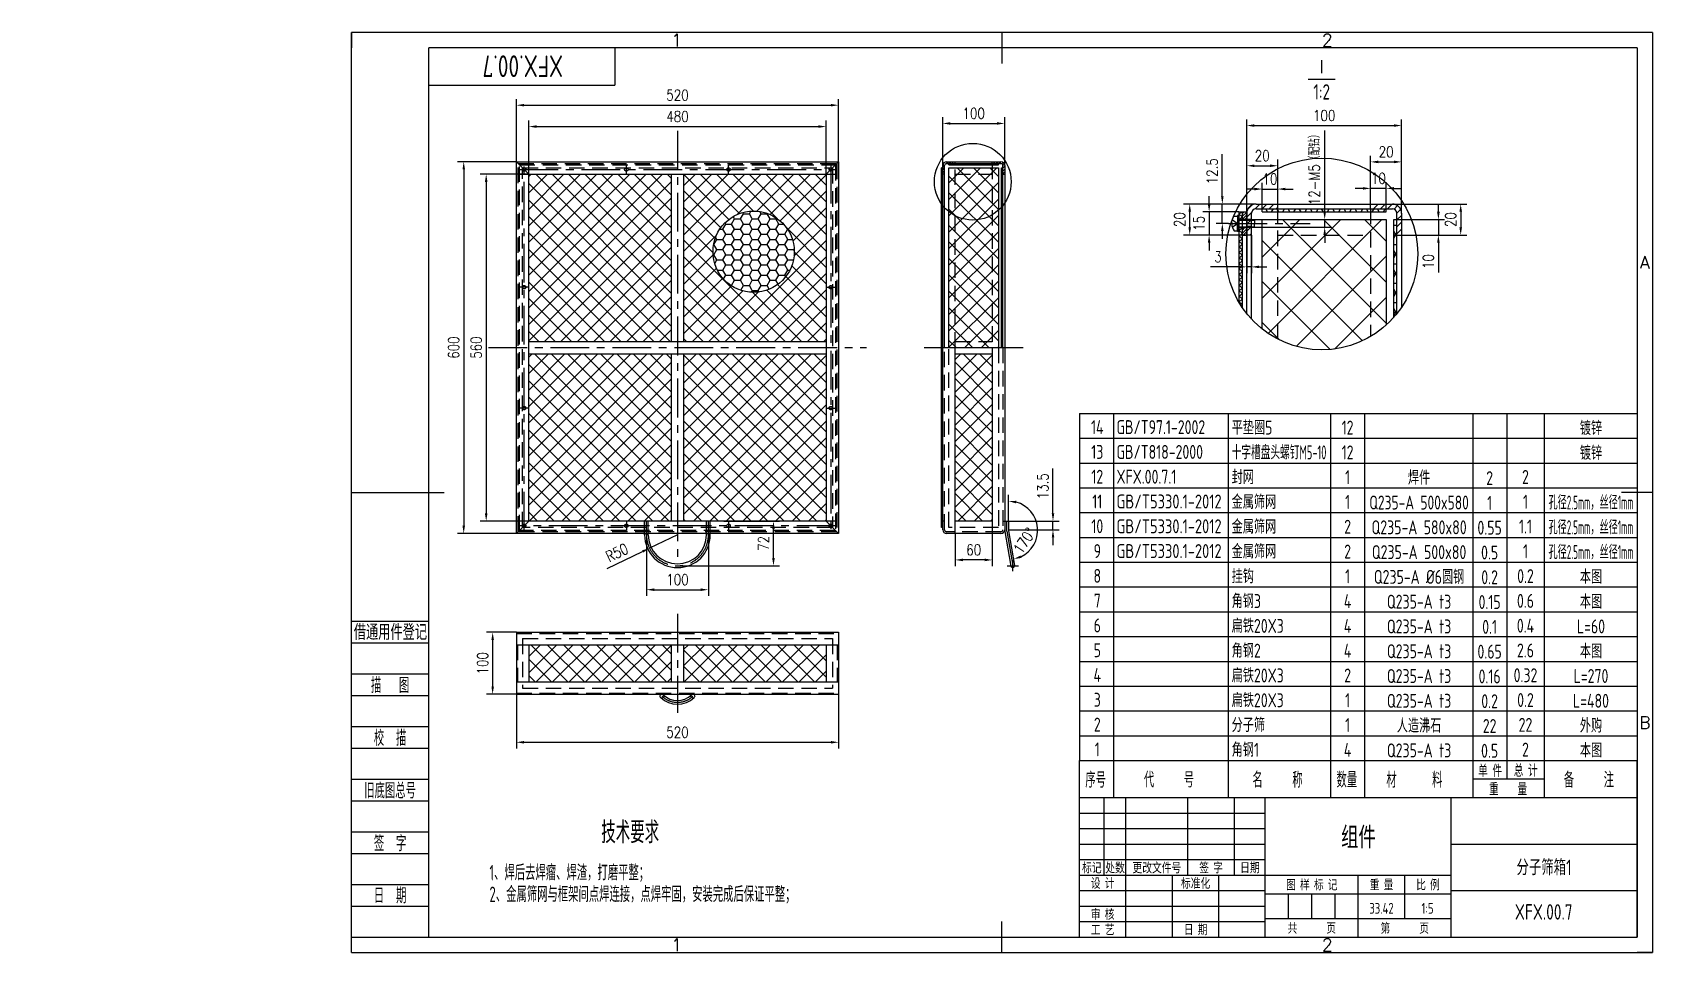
# Model space of a CAD drawing. Header units: inches. Extents: x -640 to 1975, y -25 to 1460.
import ezdxf
from ezdxf.enums import TextEntityAlignment as Align

# ---------------------------------------------------------------- set-up
doc = ezdxf.new("R2010")
doc.units = ezdxf.units.IN
doc.header["$LTSCALE"] = 50
doc.linetypes.add('CENTER', pattern=[2, 1.25, -0.25, 0.25, -0.25])
doc.linetypes.add('DASHED', pattern=[0.75, 0.5, -0.25])
for name, color, linetype in [('1轮廓实线层', 7, 'Continuous'), ('2细线层', 4, 'Continuous'), ('3中心线层', 1, 'CENTER'), ('4虚线层', 6, 'DASHED'), ('5剖面线层', 2, 'Continuous'), ('6文字层', 3, 'Continuous'), ('7标注层', 4, 'Continuous'), ('8符号标注层', 31, 'Continuous'), ('图框层', 7, 'Continuous')]:
    doc.layers.add(name, color=color, linetype=linetype)
doc.styles.add('PC_TEXTSTYLE', font='isocp.shx', dxfattribs={"width": 0.8, "bigfont": 'hzfs.shx'})
doc.styles.add('TH_GBDIM', font='romans.shx', dxfattribs={"width": 0.8, "bigfont": 'gbcbig.shx'})
doc.dimstyles.new('TH_GBDIM', dxfattribs={"dimscale": 5, "dimtxt": 3.5, "dimasz": 2.5, "dimexe": 2, "dimexo": 0, "dimgap": 1.5, "dimtad": 1, "dimdec": 1, "dimdsep": 46, "dimtxsty": 'TH_GBDIM', "dimcen": 2.5, "dimclrd": 130, "dimclre": 130, "dimclrt": 3, "dimadec": 0, "dimazin": 2, "dimtfac": 0.714286, "dimtdec": 1, "dimtmove": 0, "dimatfit": 3, "dimfxl": 0, "dimtzin": 0, "dimlwd": -1, "dimlwe": -1, "dimarcsym": 0})
pattern_1 = [(45, (-43.5382, 68.989), (-2.245064, 2.245064), [])]
pattern_2 = [(0, (-43.538, 68.989), (0, 6.25), []), (60, (-43.538, 68.989), (-5.41266, 3.125), []), (120, (-43.538, 68.989), (-5.41266, -3.125), [])]

msp = doc.modelspace()

# ---------------------------------------------------------------- texts
at = {"layer": '1轮廓实线层', "style": 'PC_TEXTSTYLE'}
msp.add_text('TH_SUPERPART', height=1e-29, dxfattribs=at).set_placement((1304.98, 1151.77))
msp.add_text('TH_SUPERPART', height=1e-29, rotation=90, dxfattribs=at).set_placement((1307.48, 1151.77))
at = {"layer": '6文字层', "style": 'TH_GBDIM'}
for s, p in [('1', (400, 1447.5)), ('2', (1450, 1447.5)), ('A', (1962.5, 1088.75)), ('B', (1962.5, 346.25)), ('1', (400, -12.5)), ('2', (1450, -12.5))]:
    msp.add_text(s, height=20, dxfattribs=at).set_placement(p, align=Align.MIDDLE)
at = {"layer": '6文字层', "style": 'PC_TEXTSTYLE', "width": 0.667}
msp.add_text('技术要求', height=35, dxfattribs=at).set_placement((324.95, 186.57), align=Align.TOP_CENTER)
for s, p in [('1、焊后去焊瘤、焊渣，打磨平整；', (97.88, 116.57)), ('2、金属筛网与框架间点焊连接，点焊牢固，安装完成后保证平整；', (97.88, 81.57))]:
    msp.add_text(s, height=25, dxfattribs=at).set_placement(p, align=Align.TOP_LEFT)
at = {"layer": '6文字层', "attachment_point": 8, "style": 'PC_TEXTSTYLE'}
for s, insert, char_height in [('Ⅰ', (1440.99, 1391.39), 24.75), ('1:2', (1440.99, 1351.64), 24.745)]:
    msp.add_mtext(s, dxfattribs=dict(at, insert=insert, char_height=char_height))

# ---------------------------------------------------------------- blocks, each defined once
blk = doc.blocks.new('*D8')
at = {"layer": '7标注层', "color": 130, "transparency": 16777216}
for p, q in [((141.3, 1251.3), (141.3, 1352.5)), ((153.8, 1342.5), (648.8, 1342.5)), ((661.3, 1251.3), (661.3, 1352.5))]:
    blk.add_line(p, q, dxfattribs=at)
for points in [[(153.8, 1344.6), (153.8, 1340.5), (141.3, 1342.5)], [(648.8, 1344.6), (648.8, 1340.5), (661.3, 1342.5)]]:
    blk.add_solid(points, dxfattribs=at)
at = {"layer": 'Defpoints', "color": 0, "transparency": 16777216}
for p in [(661.3, 1342.5), (141.3, 1251.3), (661.3, 1251.3)]:
    blk.add_point(p, dxfattribs=at)
at = {"layer": '7标注层', "color": 3, "transparency": 16777216, "insert": (401.3, 1358.8), "char_height": 17.5, "attachment_point": 5, "style": 'TH_GBDIM'}
blk.add_mtext('520', dxfattribs=at)
blk = doc.blocks.new('*D9')
at = {"layer": '7标注层', "color": 130, "transparency": 16777216}
for p, q in [((141.3, 1251.3), (46.3, 1251.3)), ((56.3, 1238.8), (56.3, 663.8)), ((141.3, 651.3), (46.3, 651.3))]:
    blk.add_line(p, q, dxfattribs=at)
for points in [[(54.3, 1238.8), (58.4, 1238.8), (56.3, 1251.3)], [(54.3, 663.8), (58.4, 663.8), (56.3, 651.3)]]:
    blk.add_solid(points, dxfattribs=at)
at = {"layer": 'Defpoints', "color": 0, "transparency": 16777216}
for p in [(141.3, 1251.3), (56.3, 651.3), (141.3, 651.3)]:
    blk.add_point(p, dxfattribs=at)
at = {"layer": '7标注层', "color": 3, "transparency": 16777216, "insert": (40.1, 951.3), "char_height": 17.5, "attachment_point": 5, "rotation": 90, "style": 'TH_GBDIM'}
blk.add_mtext('600', dxfattribs=at)
blk = doc.blocks.new('*D16')
at = {"layer": '7标注层', "color": 130, "transparency": 16777216}
for p, q in [((829.4, 1245.3), (829.4, 1323.1)), ((841.9, 1313.1), (916.9, 1313.1)), ((929.4, 1245.3), (929.4, 1323.1))]:
    blk.add_line(p, q, dxfattribs=at)
for points in [[(841.9, 1315.2), (841.9, 1311), (829.4, 1313.1)], [(916.9, 1315.2), (916.9, 1311), (929.4, 1313.1)]]:
    blk.add_solid(points, dxfattribs=at)
at = {"layer": 'Defpoints', "color": 0, "transparency": 16777216}
for p in [(929.4, 1313.1), (829.4, 1245.3), (929.4, 1245.3)]:
    blk.add_point(p, dxfattribs=at)
at = {"layer": '7标注层', "color": 3, "transparency": 16777216, "insert": (879.4, 1329.3), "char_height": 17.5, "attachment_point": 5, "style": 'TH_GBDIM'}
blk.add_mtext('100', dxfattribs=at)
blk = doc.blocks.new('*D17')
at = {"layer": '7标注层', "color": 130, "transparency": 16777216}
for p, q in [((161.3, 1231.3), (82.6, 1231.3)), ((92.6, 1218.8), (92.6, 683.8)), ((161.3, 671.3), (82.6, 671.3))]:
    blk.add_line(p, q, dxfattribs=at)
for points in [[(90.5, 1218.8), (94.7, 1218.8), (92.6, 1231.3)], [(90.5, 683.8), (94.7, 683.8), (92.6, 671.3)]]:
    blk.add_solid(points, dxfattribs=at)
at = {"layer": 'Defpoints', "color": 0, "transparency": 16777216}
for p in [(161.3, 1231.3), (92.6, 671.3), (161.3, 671.3)]:
    blk.add_point(p, dxfattribs=at)
at = {"layer": '7标注层', "color": 3, "transparency": 16777216, "insert": (76.4, 951.3), "char_height": 17.5, "attachment_point": 5, "rotation": 90, "style": 'TH_GBDIM'}
blk.add_mtext('560', dxfattribs=at)
blk = doc.blocks.new('*D18')
at = {"layer": '7标注层', "color": 130, "transparency": 16777216}
for p, q in [((161.3, 1231.3), (161.3, 1318)), ((173.8, 1308), (628.8, 1308)), ((641.3, 1231.3), (641.3, 1318))]:
    blk.add_line(p, q, dxfattribs=at)
for points in [[(173.8, 1310.1), (173.8, 1306), (161.3, 1308)], [(628.8, 1310.1), (628.8, 1306), (641.3, 1308)]]:
    blk.add_solid(points, dxfattribs=at)
at = {"layer": 'Defpoints', "color": 0, "transparency": 16777216}
for p in [(641.3, 1308), (161.3, 1231.3), (641.3, 1231.3)]:
    blk.add_point(p, dxfattribs=at)
at = {"layer": '7标注层', "color": 3, "transparency": 16777216, "insert": (401.3, 1324.3), "char_height": 17.5, "attachment_point": 5, "style": 'TH_GBDIM'}
blk.add_mtext('480', dxfattribs=at)
blk = doc.blocks.new('*D19')
at = {"layer": '7标注层', "color": 130, "transparency": 16777216}
for p, q in [((849.4, 651.3), (849.4, 598.7)), ((909.4, 651.3), (909.4, 598.7)), ((896.9, 608.7), (861.9, 608.7))]:
    blk.add_line(p, q, dxfattribs=at)
for points in [[(861.9, 610.8), (861.9, 606.6), (849.4, 608.7)], [(896.9, 610.8), (896.9, 606.6), (909.4, 608.7)]]:
    blk.add_solid(points, dxfattribs=at)
at = {"layer": 'Defpoints', "color": 0, "transparency": 16777216}
for p in [(849.4, 651.3), (909.4, 651.3), (849.4, 608.7)]:
    blk.add_point(p, dxfattribs=at)
at = {"layer": '7标注层', "color": 3, "transparency": 16777216, "insert": (879.4, 624.9), "char_height": 17.5, "attachment_point": 5, "style": 'TH_GBDIM'}
blk.add_mtext('60', dxfattribs=at)
blk = doc.blocks.new('*D20')
at = {"layer": '7标注层', "color": 130, "transparency": 16777216}
for p, q in [((1320, 1168), (1320, 1254.8)), ((1332.5, 1244.8), (1357.5, 1244.8)), ((1370, 1183), (1370, 1254.8))]:
    blk.add_line(p, q, dxfattribs=at)
for points in [[(1332.5, 1246.9), (1332.5, 1242.7), (1320, 1244.8)], [(1357.5, 1246.9), (1357.5, 1242.7), (1370, 1244.8)]]:
    blk.add_solid(points, dxfattribs=at)
at = {"layer": 'Defpoints', "color": 0, "transparency": 16777216}
for p in [(1370, 1244.8), (1370, 1183), (1320, 1168)]:
    blk.add_point(p, dxfattribs=at)
at = {"layer": '7标注层', "color": 3, "transparency": 16777216, "insert": (1345, 1261.1), "char_height": 17.5, "attachment_point": 5, "style": 'TH_GBDIM'}
blk.add_mtext('20', dxfattribs=at)
blk = doc.blocks.new('*D21')
at = {"layer": '7标注层', "color": 130, "transparency": 16777216}
for p, q in [((1335, 1183), (1218, 1183)), ((1228, 1145.5), (1228, 1170.5)), ((1320, 1133), (1218, 1133))]:
    blk.add_line(p, q, dxfattribs=at)
for points in [[(1225.9, 1170.5), (1230.1, 1170.5), (1228, 1183)], [(1225.9, 1145.5), (1230.1, 1145.5), (1228, 1133)]]:
    blk.add_solid(points, dxfattribs=at)
at = {"layer": 'Defpoints', "color": 0, "transparency": 16777216}
for p in [(1228, 1183), (1335, 1183), (1320, 1133)]:
    blk.add_point(p, dxfattribs=at)
at = {"layer": '7标注层', "color": 3, "transparency": 16777216, "insert": (1211.7, 1158), "char_height": 17.5, "attachment_point": 5, "rotation": 90, "style": 'TH_GBDIM'}
blk.add_mtext('20', dxfattribs=at)
blk = doc.blocks.new('*D22')
at = {"layer": '7标注层', "color": 130, "transparency": 16777216}
for p, q in [((1520, 1183), (1520, 1261)), ((1570, 1168), (1570, 1261)), ((1532.5, 1251), (1557.5, 1251))]:
    blk.add_line(p, q, dxfattribs=at)
for points in [[(1532.5, 1253.1), (1532.5, 1248.9), (1520, 1251)], [(1557.5, 1253.1), (1557.5, 1248.9), (1570, 1251)]]:
    blk.add_solid(points, dxfattribs=at)
at = {"layer": 'Defpoints', "color": 0, "transparency": 16777216}
for p in [(1570, 1251), (1520, 1183), (1570, 1168)]:
    blk.add_point(p, dxfattribs=at)
at = {"layer": '7标注层', "color": 3, "transparency": 16777216, "insert": (1545, 1267.2), "char_height": 17.5, "attachment_point": 5, "style": 'TH_GBDIM'}
blk.add_mtext('20', dxfattribs=at)
blk = doc.blocks.new('*D23')
at = {"layer": '7标注层', "color": 130, "transparency": 16777216}
for p, q in [((1507.5, 1208.3), (1495, 1208.3)), ((1520, 1183), (1520, 1218.3)), ((1545, 1208.3), (1520, 1208.3)), ((1545, 1175.5), (1545, 1218.3)), ((1557.5, 1208.3), (1570, 1208.3))]:
    blk.add_line(p, q, dxfattribs=at)
for points in [[(1507.5, 1210.4), (1507.5, 1206.2), (1520, 1208.3)], [(1557.5, 1210.4), (1557.5, 1206.2), (1545, 1208.3)]]:
    blk.add_solid(points, dxfattribs=at)
at = {"layer": 'Defpoints', "color": 0, "transparency": 16777216}
for p in [(1520, 1208.3), (1520, 1183), (1545, 1175.5)]:
    blk.add_point(p, dxfattribs=at)
at = {"layer": '7标注层', "color": 3, "transparency": 16777216, "insert": (1532.5, 1224.6), "char_height": 17.5, "attachment_point": 5, "style": 'TH_GBDIM'}
blk.add_mtext('10', dxfattribs=at)
blk = doc.blocks.new('*D24')
at = {"layer": '7标注层', "color": 130, "transparency": 16777216}
for p, q in [((1332.5, 1207.2), (1320, 1207.2)), ((1345, 1175.5), (1345, 1217.2)), ((1345, 1207.2), (1370, 1207.2)), ((1370, 1183), (1370, 1217.2)), ((1382.5, 1207.2), (1395, 1207.2))]:
    blk.add_line(p, q, dxfattribs=at)
for points in [[(1332.5, 1209.3), (1332.5, 1205.1), (1345, 1207.2)], [(1382.5, 1209.3), (1382.5, 1205.1), (1370, 1207.2)]]:
    blk.add_solid(points, dxfattribs=at)
at = {"layer": 'Defpoints', "color": 0, "transparency": 16777216}
for p in [(1370, 1207.2), (1370, 1183), (1345, 1175.5)]:
    blk.add_point(p, dxfattribs=at)
at = {"layer": '7标注层', "color": 3, "transparency": 16777216, "insert": (1357.5, 1223.4), "char_height": 17.5, "attachment_point": 5, "style": 'TH_GBDIM'}
blk.add_mtext('10', dxfattribs=at)
blk = doc.blocks.new('*D25')
at = {"layer": '7标注层', "color": 130, "transparency": 16777216}
for p, q in [((1629.3, 1170.5), (1629.3, 1183)), ((1562.5, 1158), (1639.3, 1158)), ((1629.3, 1158), (1629.3, 1133)), ((1570, 1133), (1639.3, 1133)), ((1629.3, 1120.5), (1629.3, 1072.3))]:
    blk.add_line(p, q, dxfattribs=at)
for points in [[(1627.2, 1170.5), (1631.4, 1170.5), (1629.3, 1158)], [(1627.2, 1120.5), (1631.4, 1120.5), (1629.3, 1133)]]:
    blk.add_solid(points, dxfattribs=at)
at = {"layer": 'Defpoints', "color": 0, "transparency": 16777216}
for p in [(1562.5, 1158), (1570, 1133), (1629.3, 1133)]:
    blk.add_point(p, dxfattribs=at)
at = {"layer": '7标注层', "color": 3, "transparency": 16777216, "insert": (1613.1, 1090.2), "char_height": 17.5, "attachment_point": 5, "rotation": 90, "style": 'TH_GBDIM'}
blk.add_mtext('10', dxfattribs=at)
blk = doc.blocks.new('*D26')
at = {"layer": '7标注层', "color": 130, "transparency": 16777216}
for p, q in [((1555, 1183), (1675.3, 1183)), ((1665.3, 1170.5), (1665.3, 1145.5)), ((1570, 1133), (1675.3, 1133))]:
    blk.add_line(p, q, dxfattribs=at)
for points in [[(1663.2, 1170.5), (1667.4, 1170.5), (1665.3, 1183)], [(1663.2, 1145.5), (1667.4, 1145.5), (1665.3, 1133)]]:
    blk.add_solid(points, dxfattribs=at)
at = {"layer": 'Defpoints', "color": 0, "transparency": 16777216}
for p in [(1555, 1183), (1570, 1133), (1665.3, 1133)]:
    blk.add_point(p, dxfattribs=at)
at = {"layer": '7标注层', "color": 3, "transparency": 16777216, "insert": (1649, 1158), "char_height": 17.5, "attachment_point": 5, "rotation": 90, "style": 'TH_GBDIM'}
blk.add_mtext('20', dxfattribs=at)
blk = doc.blocks.new('*D27')
at = {"layer": '7标注层', "color": 130, "transparency": 16777216}
for p, q in [((1320, 1168), (1320, 1319.7)), ((1332.5, 1309.7), (1557.5, 1309.7)), ((1570, 1168), (1570, 1319.7))]:
    blk.add_line(p, q, dxfattribs=at)
for points in [[(1332.5, 1311.8), (1332.5, 1307.6), (1320, 1309.7)], [(1557.5, 1311.8), (1557.5, 1307.6), (1570, 1309.7)]]:
    blk.add_solid(points, dxfattribs=at)
at = {"layer": 'Defpoints', "color": 0, "transparency": 16777216}
for p in [(1570, 1309.7), (1320, 1168), (1570, 1168)]:
    blk.add_point(p, dxfattribs=at)
at = {"layer": '7标注层', "color": 3, "transparency": 16777216, "insert": (1445, 1325.9), "char_height": 17.5, "attachment_point": 5, "style": 'TH_GBDIM'}
blk.add_mtext('100', dxfattribs=at)
blk = doc.blocks.new('*D28')
at = {"layer": '7标注层', "color": 130, "transparency": 16777216}
for p, q in [((351.3, 651.3), (351.3, 550.6)), ((451.3, 651.3), (451.3, 550.6)), ((363.8, 560.6), (438.8, 560.6))]:
    blk.add_line(p, q, dxfattribs=at)
for points in [[(363.8, 562.7), (363.8, 558.6), (351.3, 560.6)], [(438.8, 562.7), (438.8, 558.6), (451.3, 560.6)]]:
    blk.add_solid(points, dxfattribs=at)
at = {"layer": 'Defpoints', "color": 0, "transparency": 16777216}
for p in [(351.3, 651.3), (451.3, 651.3), (451.3, 560.6)]:
    blk.add_point(p, dxfattribs=at)
at = {"layer": '7标注层', "color": 3, "transparency": 16777216, "insert": (401.3, 576.9), "char_height": 17.5, "attachment_point": 5, "style": 'TH_GBDIM'}
blk.add_mtext('100', dxfattribs=at)
blk = doc.blocks.new('*D29')
at = {"layer": '7标注层', "color": 130, "transparency": 16777216}
for p, q in [((401.3, 649.3), (356.2, 627.7)), ((287.7, 594.8), (344.9, 622.2))]:
    blk.add_line(p, q, dxfattribs=at)
blk.add_solid([(344, 624.1), (345.8, 620.4), (356.2, 627.7)], dxfattribs=at)
at = {"layer": 'Defpoints', "color": 0, "transparency": 16777216}
for p in [(356.2, 627.7), (401.3, 649.3)]:
    blk.add_point(p, dxfattribs=at)
at = {"layer": '7标注层', "color": 3, "transparency": 16777216, "insert": (303.6, 620.5), "char_height": 17.5, "attachment_point": 5, "rotation": 25.6244, "style": 'TH_GBDIM'}
blk.add_mtext('R50', dxfattribs=at)
blk = doc.blocks.new('*D30')
at = {"layer": '7标注层', "color": 130, "transparency": 16777216}
for p, q in [((141.3, 491.9), (93, 491.9)), ((103, 479.4), (103, 404.4)), ((141.3, 391.9), (93, 391.9))]:
    blk.add_line(p, q, dxfattribs=at)
for points in [[(101, 479.4), (105.1, 479.4), (103, 491.9)], [(101, 404.4), (105.1, 404.4), (103, 391.9)]]:
    blk.add_solid(points, dxfattribs=at)
at = {"layer": 'Defpoints', "color": 0, "transparency": 16777216}
for p in [(141.3, 491.9), (103, 391.9), (141.3, 391.9)]:
    blk.add_point(p, dxfattribs=at)
at = {"layer": '7标注层', "color": 3, "transparency": 16777216, "insert": (86.8, 441.9), "char_height": 17.5, "attachment_point": 5, "rotation": 90, "style": 'TH_GBDIM'}
blk.add_mtext('100', dxfattribs=at)
blk = doc.blocks.new('*D31')
at = {"layer": '7标注层', "color": 130, "transparency": 16777216}
for p, q in [((476.3, 671.3), (566.2, 671.3)), ((556.2, 611.8), (556.2, 658.8)), ((401.3, 599.3), (566.2, 599.3))]:
    blk.add_line(p, q, dxfattribs=at)
for points in [[(554.1, 658.8), (558.3, 658.8), (556.2, 671.3)], [(554.1, 611.8), (558.3, 611.8), (556.2, 599.3)]]:
    blk.add_solid(points, dxfattribs=at)
at = {"layer": 'Defpoints', "color": 0, "transparency": 16777216}
for p in [(476.3, 671.3), (556.2, 671.3), (401.3, 599.3)]:
    blk.add_point(p, dxfattribs=at)
at = {"layer": '7标注层', "color": 3, "transparency": 16777216, "insert": (540, 635.3), "char_height": 17.5, "attachment_point": 5, "rotation": 90, "style": 'TH_GBDIM'}
blk.add_mtext('72', dxfattribs=at)
blk = doc.blocks.new('*D32')
at = {"layer": '7标注层', "color": 130, "transparency": 16777216}
blk.add_line((935.4, 671.3), (935.4, 713.7), dxfattribs=at)
blk.add_arc((935.4, 656.5), 47.2, 295.2173, 74.7827, dxfattribs=at)
for points in [[(947.5, 700), (948.1, 704.1), (935.4, 703.7)], [(956.1, 611.8), (954.9, 615.8), (943.6, 610.1)]]:
    blk.add_solid(points, dxfattribs=at)
at = {"layer": 'Defpoints', "color": 0, "transparency": 16777216}
for p in [(974.8, 682.5), (935.4, 671.3), (935.4, 657.4), (935.5, 655.7), (945.4, 599.8)]:
    blk.add_point(p, dxfattribs=at)
at = {"layer": '7标注层', "color": 3, "transparency": 16777216, "insert": (961.3, 639.6), "char_height": 17.5, "attachment_point": 5, "rotation": 56.8408, "style": 'TH_GBDIM'}
blk.add_mtext('170°', dxfattribs=at)
blk = doc.blocks.new('*D33')
at = {"layer": '7标注层', "color": 130, "transparency": 16777216}
for p, q in [((141.3, 391.9), (141.3, 304.4)), ((661.3, 391.9), (661.3, 304.4)), ((153.8, 314.4), (648.8, 314.4))]:
    blk.add_line(p, q, dxfattribs=at)
for points in [[(153.8, 316.5), (153.8, 312.3), (141.3, 314.4)], [(648.8, 316.5), (648.8, 312.3), (661.3, 314.4)]]:
    blk.add_solid(points, dxfattribs=at)
at = {"layer": 'Defpoints', "color": 0, "transparency": 16777216}
for p in [(141.3, 391.9), (661.3, 391.9), (661.3, 314.4)]:
    blk.add_point(p, dxfattribs=at)
at = {"layer": '7标注层', "color": 3, "transparency": 16777216, "insert": (401.3, 330.6), "char_height": 17.5, "attachment_point": 5, "style": 'TH_GBDIM'}
blk.add_mtext('520', dxfattribs=at)
blk = doc.blocks.new('*D34')
at = {"layer": '7标注层', "color": 130, "transparency": 16777216}
for p, q in [((1007.3, 683.8), (1007.3, 756.3)), ((935.4, 671.3), (1017.3, 671.3)), ((935.4, 657.4), (1017.3, 657.4)), ((1007.3, 657.4), (1007.3, 671.3)), ((1007.3, 644.9), (1007.3, 632.4))]:
    blk.add_line(p, q, dxfattribs=at)
for points in [[(1005.3, 683.8), (1009.4, 683.8), (1007.3, 671.3)], [(1005.3, 644.9), (1009.4, 644.9), (1007.3, 657.4)]]:
    blk.add_solid(points, dxfattribs=at)
at = {"layer": 'Defpoints', "color": 0, "transparency": 16777216}
for p in [(935.4, 671.3), (935.4, 657.4), (1007.3, 657.4)]:
    blk.add_point(p, dxfattribs=at)
at = {"layer": '7标注层', "color": 3, "transparency": 16777216, "insert": (991.1, 727.5), "char_height": 17.5, "attachment_point": 5, "rotation": 90, "style": 'TH_GBDIM'}
blk.add_mtext('{13.5}{}{}{}', dxfattribs=at)
blk = doc.blocks.new('*D39')
at = {"layer": '7标注层', "color": 130, "transparency": 16777216}
for p, q in [((1320, 1133), (1320, 1071.6)), ((1327.5, 1133), (1327.5, 1071.6)), ((1307.5, 1081.6), (1261.5, 1081.6)), ((1327.5, 1081.6), (1320, 1081.6)), ((1340, 1081.6), (1352.5, 1081.6))]:
    blk.add_line(p, q, dxfattribs=at)
for points in [[(1307.5, 1083.7), (1307.5, 1079.5), (1320, 1081.6)], [(1340, 1083.7), (1340, 1079.5), (1327.5, 1081.6)]]:
    blk.add_solid(points, dxfattribs=at)
at = {"layer": 'Defpoints', "color": 0, "transparency": 16777216}
for p in [(1320, 1133), (1327.5, 1133), (1320, 1081.6)]:
    blk.add_point(p, dxfattribs=at)
at = {"layer": '7标注层', "color": 3, "transparency": 16777216, "insert": (1273.7, 1097.9), "char_height": 17.5, "attachment_point": 5, "style": 'TH_GBDIM'}
blk.add_mtext('3', dxfattribs=at)
blk = doc.blocks.new('*D40')
at = {"layer": '7标注层', "color": 130, "transparency": 16777216}
for p, q in [((1259.3, 1183), (1259.3, 1195.5)), ((1307.5, 1170.5), (1249.3, 1170.5)), ((1259.3, 1170.5), (1259.3, 1133)), ((1307.5, 1133), (1249.3, 1133)), ((1259.3, 1120.5), (1259.3, 1108))]:
    blk.add_line(p, q, dxfattribs=at)
for points in [[(1257.2, 1183), (1261.4, 1183), (1259.3, 1170.5)], [(1257.2, 1120.5), (1261.4, 1120.5), (1259.3, 1133)]]:
    blk.add_solid(points, dxfattribs=at)
at = {"layer": 'Defpoints', "color": 0, "transparency": 16777216}
for p in [(1307.5, 1170.5), (1259.3, 1133), (1307.5, 1133)]:
    blk.add_point(p, dxfattribs=at)
at = {"layer": '7标注层', "color": 3, "transparency": 16777216, "insert": (1243, 1151.8), "char_height": 17.5, "attachment_point": 5, "rotation": 90, "style": 'TH_GBDIM'}
blk.add_mtext('15', dxfattribs=at)
blk = doc.blocks.new('*D41')
at = {"layer": '7标注层', "color": 130, "transparency": 16777216}
for p, q in [((1445.8, 1170.5), (1445.8, 1301.6)), ((1327.5, 1158), (1455.8, 1158)), ((1445.8, 1145.5), (1445.8, 1158)), ((1327.5, 1145.5), (1455.8, 1145.5)), ((1445.8, 1133), (1445.8, 1120.5))]:
    blk.add_line(p, q, dxfattribs=at)
for points in [[(1443.7, 1170.5), (1447.9, 1170.5), (1445.8, 1158)], [(1443.7, 1133), (1447.9, 1133), (1445.8, 1145.5)]]:
    blk.add_solid(points, dxfattribs=at)
at = {"layer": 'Defpoints', "color": 0, "transparency": 16777216}
for p in [(1327.5, 1158), (1445.8, 1158), (1327.5, 1145.5)]:
    blk.add_point(p, dxfattribs=at)
at = {"layer": '7标注层', "color": 3, "transparency": 16777216, "insert": (1429.3, 1242.3), "char_height": 17.5, "attachment_point": 5, "rotation": 90, "style": 'TH_GBDIM'}
blk.add_mtext('12-M5（配钻）', dxfattribs=at)
blk = doc.blocks.new('*D42')
at = {"layer": '7标注层', "color": 130, "transparency": 16777216}
for p, q in [((1280.6, 1195.5), (1280.6, 1263.7)), ((1335, 1183), (1270.6, 1183)), ((1280.6, 1151.8), (1280.6, 1183)), ((1290.7, 1151.8), (1270.6, 1151.8)), ((1280.6, 1139.3), (1280.6, 1126.8))]:
    blk.add_line(p, q, dxfattribs=at)
for points in [[(1278.5, 1195.5), (1282.7, 1195.5), (1280.6, 1183)], [(1278.5, 1139.3), (1282.7, 1139.3), (1280.6, 1151.8)]]:
    blk.add_solid(points, dxfattribs=at)
at = {"layer": 'Defpoints', "color": 0, "transparency": 16777216}
for p in [(1280.6, 1183), (1335, 1183), (1290.7, 1151.8)]:
    blk.add_point(p, dxfattribs=at)
at = {"layer": '7标注层', "color": 3, "transparency": 16777216, "insert": (1264.3, 1235.8), "char_height": 17.5, "attachment_point": 5, "rotation": 90, "style": 'TH_GBDIM'}
blk.add_mtext('12.5', dxfattribs=at)
blk = doc.blocks.new('PC_TITLE_BLOCK')
at = {"layer": '1轮廓实线层'}
for p, q in [((0, 45), (-180, 45)), ((-180, 0), (-180, 45)), ((-172, 20), (-172, 45)), ((-165, 20), (-165, 45)), ((-145, 20), (-145, 45)), ((-130, 20), (-130, 45)), ((-120, 0), (-120, 45)), ((-60, 30), (0, 30)), ((-180, 20), (-60, 20)), ((-165, 0), (-165, 20)), ((-150, 0), (-150, 20)), ((-135, 0), (-135, 20)), ((-60, 15), (0, 15)), ((-180, 0), (0, 0))]:
    blk.add_line(p, q, dxfattribs=at)
at = {"layer": '1轮廓实线层', "color": 7}
for p, q in [((-60, 0), (-60, 45)), ((-180, 25), (-120, 25))]:
    blk.add_line(p, q, dxfattribs=at)
at = {"layer": '2细线层'}
for p, q in [((-180, 40), (-120, 40)), ((-180, 35), (-120, 35)), ((-180, 30), (-120, 30)), ((-90, 0), (-90, 20)), ((-75, 6), (-75, 20)), ((-180, 15), (-120, 15)), ((-120, 14), (-60, 14)), ((-112.5, 6), (-112.5, 14)), ((-105, 6), (-105, 14)), ((-97.5, 6), (-97.5, 14)), ((-180, 10), (-120, 10)), ((-120, 6), (-60, 6)), ((-180, 5), (-120, 5))]:
    blk.add_line(p, q, dxfattribs=at)
at = {"layer": '图框层'}
blk.add_line((0, 0), (0, 45), dxfattribs=at)
at = {"layer": '6文字层', "style": 'PC_TEXTSTYLE', "width": 0.667}
for s, p in [('标记', (-176, 22.5)), ('处数', (-168.5, 22.5)), (' 更改文件号 ', (-155, 22.5)), (' 签 字 ', (-137.5, 22.5)), (' 日期 ', (-125, 22.5)), (' 设 计 ', (-172.5, 17.51)), (' 标准化 ', (-142.5, 17.51)), (' 图 样 标 记 ', (-105, 17)), (' 重 量 ', (-82.5, 17)), (' 比 例 ', (-67.5, 17)), (' 审 核 ', (-172.5, 7.5)), (' 工 艺 ', (-172.5, 2.5)), (' 日 期 ', (-142.5, 2.5)), ('共       页', (-105, 3)), ('第       页', (-75, 3))]:
    blk.add_text(s, height=3.5, dxfattribs=at).set_placement(p, align=Align.MIDDLE)
at = {"layer": '6文字层', "style": 'PC_TEXTSTYLE', "flags": 8}
for tag, height, width, p, p2 in [('企业名称', 5, 1.98445, (-54.29, 34.82), (-5.27, 34.82)), ('产品名称或材料标记', 7, 0.600652, (-113.46, 28.64), (-66.42, 28.64)), ('图样名称', 5, 2.004495, (-54.79, 19.98), (-5.27, 19.98)), ('标准化', 3.5, 1.023147, (-133.83, 15.37), (-120.75, 15.37)), ('重量', 3.5, 1.408247, (-88.46, 7.54), (-76.55, 7.54)), ('比例', 3.5, 1.385287, (-73.35, 7.54), (-61.93, 7.54)), ('图样代号', 5, 2.006536, (-54.79, 5.63), (-5.52, 5.63)), ('审核', 3.5, 1.579393, (-163.99, 5.37), (-150.63, 5.37)), ('工艺', 3.5, 1.621807, (-164.21, 0.37), (-150.89, 0.37)), ('日期', 3.5, 1.560088, (-133.83, 0.37), (-120.75, 0.37)), ('共几页', 3.5, 0.557144, (-108.07, 0.63), (-101.05, 0.63))]:
    blk.add_attdef(tag, text='', height=height, dxfattribs=dict(at, width=width)).set_placement(p, p2, align=Align.FIT)
at = {"layer": '6文字层', "style": 'PC_TEXTSTYLE', "width": 9.905045, "flags": 8}
blk.add_attdef('设计', text='', height=3.5, rotation=358.4644, dxfattribs=at).set_placement((-164.23, 15.37), (-150.37, 15), align=Align.FIT)
at = {"layer": '6文字层', "color": 3, "style": 'PC_TEXTSTYLE', "width": 0.56476, "flags": 8}
blk.add_attdef('第几页', text='', height=3.5, dxfattribs=at).set_placement((-78.29, 0.75), (-71.16, 0.75), align=Align.FIT)
at = {"layer": '6文字层', "ltscale": 10, "style": 'PC_TEXTSTYLE', "flags": 1}
blk.add_attdef('图纸张数', (-58.68, -0.49), '', height=2.5, dxfattribs=at)
blk = doc.blocks.new('PC_FJL_BLOCK')
at = {"layer": '2细线层'}
for p, q in [((-25, 102), (0, 102)), ((-25, 95), (0, 95)), ((-25, 85), (0, 85)), ((-25, 78), (0, 78)), ((-25, 68), (0, 68)), ((-25, 61), (0, 61)), ((-25, 51), (0, 51)), ((-25, 44), (0, 44)), ((-25, 34), (0, 34)), ((-25, 27), (0, 27)), ((-25, 17), (0, 17)), ((-25, 10), (0, 10)), ((-25, 0), (0, 0))]:
    blk.add_line(p, q, dxfattribs=at)
at = {"layer": '6文字层', "color": 3, "style": 'PC_TEXTSTYLE', "width": 0.715685}
blk.add_text('借通用件登记', height=5, dxfattribs=at).set_placement((-24.22, 95.91), (-0.56, 95.91), align=Align.FIT)
at = {"layer": '6文字层', "color": 3, "style": 'PC_TEXTSTYLE'}
for s, width, p in [('描   图', 0.6667, (-12.5, 81.5)), ('校  描', 0.667, (-12.5, 64.5)), ('旧底图总号', 0.667, (-12.5, 47.5)), ('签  字', 0.667, (-12.5, 30.5)), ('日  期', 0.667, (-12.49, 13.6))]:
    blk.add_text(s, height=5, dxfattribs=dict(at, width=width)).set_placement(p, align=Align.MIDDLE)
at = {"layer": '6文字层', "style": 'PC_TEXTSTYLE'}
for tag, width, p, p2 in [('借通用件登记', 0.671328, (-23.44, 86.36), (-1.25, 86.36)), ('描图', 2.120922, (-23.44, 69.36), (-1.25, 69.36)), ('校图', 2.149976, (-23.75, 52.06), (-1.25, 52.06)), ('旧底图总号', 0.761452, (-22.84, 35.67), (-1.86, 35.67)), ('签字', 2.026939, (-23.14, 18.37), (-1.56, 18.37)), ('日期', 1.89999, (-22.84, 1.37), (-2.17, 1.37))]:
    blk.add_attdef(tag, text='', height=5, dxfattribs=dict(at, width=width)).set_placement(p, p2, align=Align.FIT)
blk = doc.blocks.new('PC_TYDH_BLOCK')
at = {"layer": '2细线层', "linetype": 'Continuous'}
for p in [(60, 0), (0, -12)]:
    blk.add_line(p, (60, -12), dxfattribs=at)
at = {"layer": '6文字层', "style": 'PC_TEXTSTYLE', "width": 1.815486}
blk.add_attdef('图样代号', text='', height=7, rotation=180, dxfattribs=at).set_placement((58.24, -2.4), (2.35, -2.4), align=Align.FIT)
blk = doc.blocks.new('PC_MXBTITLERECORD')
at = {"layer": '1轮廓实线层'}
for p, q in [((-180, 0), (-180, 12)), ((0, 0), (0, 12))]:
    blk.add_line(p, q, dxfattribs=at)
at = {"layer": '2细线层'}
for p, q in [((-169, 12), (-169, 0)), ((-132, 12), (-132, 0)), ((-99, 12), (-99, 0)), ((-88, 12), (-88, 0)), ((-53, 12), (-53, 0)), ((-42, 12), (-42, 6)), ((-30, 12), (-30, 0)), ((-30, 6), (-53, 6))]:
    blk.add_line(p, q, dxfattribs=at)
at = {"style": 'PC_TEXTSTYLE', "flags": 1}
blk.add_attdef('Fo oFShowMe', (-53, 6), '', height=0.00000005, dxfattribs=at)
at = {"layer": '6文字层', "style": 'PC_TEXTSTYLE', "width": 0.667}
for s, height, p in [('单 件', 4, (-47.45, 8.84)), ('总 计', 4, (-35.96, 8.94)), ('序号', 5, (-174.77, 6)), ('代     号', 5, (-151.09, 6)), ('名     称', 5, (-116.06, 6)), ('数量', 5, (-93.71, 6)), ('材      料', 5, (-71.89, 6)), ('备     注', 5, (-15.57, 6)), ('重    量', 4, (-41.65, 2.94))]:
    blk.add_text(s, height=height, dxfattribs=at).set_placement(p, align=Align.MIDDLE)
blk = doc.blocks.new('PC_MXB_BLOCK')
at = {"layer": '1轮廓实线层'}
for p, q in [((-180, 8), (-180, 0)), ((0, 8), (0, 0))]:
    blk.add_line(p, q, dxfattribs=at)
at = {"layer": '2细线层'}
for p, q in [((-180, 8), (0, 8)), ((-169, 8), (-169, 0)), ((-132, 8), (-132, 0)), ((-99, 8), (-99, 0)), ((-88, 8), (-88, 0)), ((-53, 8), (-53, 0)), ((-42, 8), (-42, 0)), ((-30, 8), (-30, 0)), ((-180, 0), (0, 0))]:
    blk.add_line(p, q, dxfattribs=at)
at = {"layer": '6文字层', "style": 'PC_TEXTSTYLE'}
for tag, width, p, p2 in [('序号', 0.769182, (-178.38, 1.35), (-170.09, 1.35)), ('代号', 3.14773, (-168.05, 1.35), (-134.11, 1.35)), ('名称', 2.802424, (-130.87, 1.2), (-100.28, 1.2)), ('数量', 0.817449, (-97.88, 1.2), (-89, 1.2)), ('材料', 2.943328, (-86.43, 1.01), (-54.3, 1.01)), ('单重', 0.854038, (-52.21, 0.89), (-43, 0.89)), ('总重', 0.958888, (-41.2, 1.27), (-30.86, 1.27)), ('备注', 2.494074, (-28.61, 1.02), (-1.16, 1.02))]:
    blk.add_attdef(tag, text='', height=4.5, dxfattribs=dict(at, width=width)).set_placement(p, p2, align=Align.FIT)

# ---------------------------------------------------------------- dimensions: what is measured, and where the dimension line sits
at = {"layer": '7标注层'}
for base, p1, p2, picture, middle in [((661.26, 1342.55), (141.26, 1251.27), (661.26, 1251.27), '*D8', (401.26, 1342.55)), ((929.39, 1313.09), (829.39, 1245.27), (929.39, 1245.27), '*D16', (879.39, 1313.09))]:
    dim = msp.add_linear_dim(base=base, p1=p1, p2=p2, dimstyle='TH_GBDIM', dxfattribs=at)
    dim.commit()
    dim.dimension.update_dxf_attribs({"geometry": picture, "text_midpoint": middle, "dimtype": 160})
for base, p1, p2, picture, middle in [((641.26, 1308.05), (161.26, 1231.27), (641.26, 1231.27), '*D18', (401.26, 1324.3)), ((451.26, 560.64), (351.26, 651.27), (451.26, 651.27), '*D28', (401.26, 576.89)), ((849.39, 608.68), (909.39, 651.27), (849.39, 651.27), '*D19', (879.39, 624.93)), ((661.26, 314.38), (141.26, 391.86), (661.26, 391.86), '*D33', (401.26, 330.63))]:
    dim = msp.add_linear_dim(base=base, p1=p1, p2=p2, dimstyle='TH_GBDIM', dxfattribs=at)
    dim.commit()
    dim.dimension.update_dxf_attribs({"geometry": picture, "text_midpoint": middle})
for base, p1, p2, picture, middle in [((1569.98, 1309.7), (1319.98, 1168.02), (1569.98, 1168.02), '*D27', (1444.98, 1309.7)), ((1369.98, 1244.81), (1319.98, 1168.02), (1369.98, 1183.02), '*D20', (1344.98, 1244.81)), ((1569.98, 1250.97), (1519.98, 1183.02), (1569.98, 1168.02), '*D22', (1544.98, 1250.97)), ((1369.98, 1207.19), (1344.98, 1175.52), (1369.98, 1183.02), '*D24', (1357.48, 1207.19)), ((1519.98, 1208.31), (1544.98, 1175.52), (1519.98, 1183.02), '*D23', (1532.48, 1208.31)), ((1319.98, 1081.62), (1327.48, 1133.02), (1319.98, 1133.02), '*D39', (1273.68, 1081.62))]:
    dim = msp.add_linear_dim(base=base, p1=p1, p2=p2, dimstyle='TH_GBDIM', override={"dimlfac": 0.4}, dxfattribs=at)
    dim.commit()
    dim.dimension.update_dxf_attribs({"geometry": picture, "text_midpoint": middle, "dimtype": 160})
dim = msp.add_linear_dim(base=(1445.8, 1158.02), p1=(1327.48, 1145.52), p2=(1327.48, 1158.02), angle=90, text='12-M<>（配钻）', dimstyle='TH_GBDIM', override={"dimlfac": 0.4}, dxfattribs=at)
dim.commit()
dim.dimension.update_dxf_attribs({"geometry": '*D41', "text_midpoint": (1429.26, 1242.3)})
for base, p1, p2, picture, middle in [((1280.59, 1183.02), (1290.73, 1151.77), (1334.98, 1183.02), '*D42', (1264.34, 1235.85)), ((1665.29, 1133.02), (1554.98, 1183.02), (1569.98, 1133.02), '*D26', (1649.04, 1158.02)), ((1629.32, 1133.02), (1562.48, 1158.02), (1569.98, 1133.02), '*D25', (1613.07, 1090.18))]:
    dim = msp.add_linear_dim(base=base, p1=p1, p2=p2, angle=90, dimstyle='TH_GBDIM', override={"dimlfac": 0.4}, dxfattribs=at)
    dim.commit()
    dim.dimension.update_dxf_attribs({"geometry": picture, "text_midpoint": middle})
for base, p1, p2, picture, middle in [((56.34, 651.27), (141.26, 1251.27), (141.26, 651.27), '*D9', (56.34, 951.27)), ((92.62, 671.27), (161.26, 1231.27), (161.26, 671.27), '*D17', (92.62, 951.27))]:
    dim = msp.add_linear_dim(base=base, p1=p1, p2=p2, angle=90, dimstyle='TH_GBDIM', dxfattribs=at)
    dim.commit()
    dim.dimension.update_dxf_attribs({"geometry": picture, "text_midpoint": middle, "dimtype": 160})
for base, p1, p2, picture, middle in [((1227.97, 1183.02), (1319.98, 1133.02), (1334.98, 1183.02), '*D21', (1227.97, 1158.02)), ((1259.27, 1133.02), (1307.48, 1170.52), (1307.48, 1133.02), '*D40', (1259.27, 1151.77))]:
    dim = msp.add_linear_dim(base=base, p1=p1, p2=p2, angle=90, dimstyle='TH_GBDIM', override={"dimlfac": 0.4}, dxfattribs=at)
    dim.commit()
    dim.dimension.update_dxf_attribs({"geometry": picture, "text_midpoint": middle, "dimtype": 160})
dim = msp.add_linear_dim(base=(1007.34, 657.41), p1=(935.39, 671.27), p2=(935.39, 657.41), angle=90, text='{13.5}{}{}{}', dimstyle='TH_GBDIM', dxfattribs=at)
dim.commit()
dim.dimension.update_dxf_attribs({"geometry": '*D34', "text_midpoint": (1007.34, 727.5), "dimtype": 160})
dim = msp.add_angular_dim_2l(base=(974.82, 682.47), line1=((935.39, 671.27), (935.39, 657.41)), line2=((935.54, 655.67), (945.39, 599.79)), dimstyle='TH_GBDIM', dxfattribs=at)
dim.commit()
dim.dimension.update_dxf_attribs({"geometry": '*D32', "text_midpoint": (974.9, 630.72), "dimtype": 162})
for base, p1, p2, picture, middle in [((556.22, 671.27), (401.26, 599.27), (476.35, 671.27), '*D31', (539.97, 635.27)), ((103.04, 391.86), (141.26, 491.86), (141.26, 391.86), '*D30', (86.79, 441.86))]:
    dim = msp.add_linear_dim(base=base, p1=p1, p2=p2, angle=90, dimstyle='TH_GBDIM', dxfattribs=at)
    dim.commit()
    dim.dimension.update_dxf_attribs({"geometry": picture, "text_midpoint": middle})
dim = msp.add_radius_dim(center=(401.26, 649.27), mpoint=(356.18, 627.65), dimstyle='TH_GBDIM', dxfattribs=at)
dim.commit()
dim.dimension.update_dxf_attribs({"geometry": '*D29', "text_midpoint": (303.62, 620.46)})

# ---------------------------------------------------------------- hatches: boundary and pattern name
at = {"layer": '5剖面线层', "extrusion": (0, -1.22461e-16, -1)}
h = msp.add_hatch(dxfattribs=at)
h.set_pattern_fill('ANSI31', color=256, scale=5, angle=270, style=0)
h.set_pattern_definition([(315, (788.781, 1138.439), (11.2253, 11.2253), [])])
h.paths.add_polyline_path([(639.76, 1275.18), (639.39, 1274.8), (634.54, 1274.8), (634.16, 1275.18), (634.16, 1276.68), (634.52, 1277.3), (639.4, 1277.3), (639.76, 1276.68)])
at = {"layer": '5剖面线层'}
h = msp.add_hatch(dxfattribs=at)
h.set_pattern_fill('多孔材料', color=256, scale=15)
h.set_pattern_definition([(45, (-149.443, 94.768), (-13.25825, 13.25825), []), (135, (-149.443, 94.768), (-13.25825, -13.25825), [])])
h.paths.add_polyline_path([(391.26, 961.27), (391.26, 1231.27), (161.26, 1231.27), (161.26, 961.27)])
h.paths.add_polyline_path([(161.26, 941.27), (161.26, 671.27), (391.26, 671.27), (391.26, 941.27)])
h.paths.add_polyline_path([(411.26, 671.27), (641.26, 671.27), (641.26, 941.27), (411.26, 941.27)])
h.paths.add_polyline_path([(641.26, 961.27), (641.26, 1231.27), (411.26, 1231.27), (411.26, 961.27)])
h.paths.add_polyline_path([(458.65, 1106.14, -1), (589.73, 1106.14, -1)], flags=16)
h = msp.add_hatch(dxfattribs=at)
h.set_pattern_fill('石膏板', color=256, scale=5)
h.set_pattern_definition(pattern_2)
h.paths.add_polyline_path([(827.39, 951.27), (829.39, 951.27), (829.39, 1241.27), (827.39, 1241.27)])
h = msp.add_hatch(dxfattribs=at)
h.set_pattern_fill('ANSI31', color=256)
h.set_pattern_definition(pattern_1)
h.paths.add_polyline_path([(835.39, 1251.27, 0.4142136), (829.39, 1245.27), (829.39, 1231.27), (832.39, 1231.27), (832.39, 1245.27, -0.4142136), (835.39, 1248.27), (849.39, 1248.27), (849.39, 1251.27)])
h = msp.add_hatch(dxfattribs=at)
h.set_pattern_fill('石膏板', color=256, scale=5)
h.set_pattern_definition(pattern_2)
h.paths.add_polyline_path([(909.39, 1248.27), (849.39, 1248.27), (849.39, 1246.27), (909.39, 1246.27)])
h.paths.add_polyline_path([(849.39, 1248.27), (839.39, 1248.27), (839.39, 1246.27), (849.39, 1246.27)])
h.paths.add_polyline_path([(919.39, 1248.27), (909.39, 1248.27), (909.39, 1246.27), (919.39, 1246.27)])
h = msp.add_hatch(dxfattribs=at)
h.set_pattern_fill('多孔材料', color=256, scale=15)
h.set_pattern_definition([(45, (-43.538, 68.99), (-13.25825, 13.25825), []), (135, (-43.538, 68.99), (-13.25825, -13.25825), [])])
h.paths.add_polyline_path([(839.39, 951.27), (919.39, 951.27), (919.39, 1241.27), (839.39, 1241.27)])
h = msp.add_hatch(dxfattribs=at)
h.set_pattern_fill('ANSI31', color=256)
h.set_pattern_definition(pattern_1)
h.paths.add_polyline_path([(923.39, 1248.27, -0.4142136), (926.39, 1245.27), (926.39, 1231.27), (929.39, 1231.27), (929.39, 1245.27, 0.4142136), (923.39, 1251.27), (909.39, 1251.27), (909.39, 1248.27)])
h = msp.add_hatch(dxfattribs=at)
h.set_pattern_fill('石膏板', color=256, scale=5)
h.set_pattern_definition([(0, (-48.538, 68.989), (0, 6.25), []), (60, (-48.538, 68.989), (-5.41266, 3.125), []), (120, (-48.538, 68.989), (-5.41266, -3.125), [])])
h.paths.add_polyline_path([(924.39, 1241.27), (926.39, 1241.27), (926.39, 951.27), (924.39, 951.27)])
h = msp.add_hatch(dxfattribs=at)
h.set_pattern_fill('HONEY', color=256, scale=3)
h.set_pattern_definition([(0, (-149.443, 94.768), (14.2875, 8.24889), [9.525, -19.05]), (120, (-149.443, 94.768), (-14.2875, 8.248893), [9.525, -19.05]), (60, (-149.443, 94.768), (2e-06, 16.497783), [-19.05, 9.525])])
h.paths.add_polyline_path([(589.73, 1106.14, 1), (458.65, 1106.14, 1)])
h = msp.add_hatch(dxfattribs=at)
h.set_pattern_fill('多孔材料', color=256, scale=5)
h.set_pattern_definition([(45, (0, 0), (-4.419417, 4.419417), []), (135, (0, 0), (-4.419417, -4.419417), [])])
h.paths.add_polyline_path([(1312.48, 1170.52), (1307.48, 1170.52), (1307.48, 1158.64), (1312.48, 1158.64)])
h.paths.add_polyline_path([(1307.48, 1024.54, 0.0152597), (1312.48, 1016.53), (1312.48, 1144.89), (1307.48, 1144.89)])
h = msp.add_hatch(dxfattribs=at)
h.set_pattern_fill('ANSI31', color=256)
h.set_pattern_definition([(45, (939.8667, 843.9314), (-2.245064, 2.245064), [])])
h.paths.add_polyline_path([(1319.98, 1170.52), (1312.48, 1170.52), (1312.48, 1158.64), (1319.98, 1158.64)])
h.paths.add_polyline_path([(1319.98, 1144.89), (1312.48, 1144.89), (1312.48, 1133.02), (1319.98, 1133.02)])
h = msp.add_hatch(dxfattribs=at)
h.set_pattern_fill('多孔材料', color=256, scale=15)
h.set_pattern_definition([(45, (-200.29, 94.768), (-13.25825, 13.25825), []), (135, (-200.29, 94.768), (-13.25825, -13.25825), [])])
h.paths.add_polyline_path([(849.39, 941.27), (849.39, 671.27), (909.39, 671.27), (909.39, 941.27)])
h = msp.add_hatch(dxfattribs=at)
h.set_pattern_fill('多孔材料', color=256, scale=15)
h.set_pattern_definition([(45, (0, 0), (-13.25825, 13.25825), []), (135, (0, 0), (-13.25825, -13.25825), [])])
h.paths.add_polyline_path([(161.26, 471.86), (161.26, 411.86), (391.26, 411.86), (391.26, 471.86)])
h.paths.add_polyline_path([(411.26, 471.86), (411.26, 411.86), (641.26, 411.86), (641.26, 471.86)])

# ---------------------------------------------------------------- linework, layer by layer
at = {"layer": '1轮廓实线层'}
for p, q in [((925, 1460), (925, 1410)), ((141.26, 1251.27), (661.26, 1251.27)), ((141.26, 651.27), (141.26, 1251.27)), ((161.26, 1231.27), (141.26, 1251.27)), ((161.26, 1231.27), (641.26, 1231.27)), ((161.26, 671.27), (161.26, 1231.27)), ((391.26, 1231.27), (391.26, 961.27)), ((411.26, 1231.27), (411.26, 961.27)), ((641.26, 1231.27), (661.26, 1251.27)), ((641.26, 1231.27), (641.26, 671.27)), ((661.26, 1251.27), (661.26, 651.27)), ((827.39, 661.27), (827.39, 1241.27)), ((829.39, 1241.27), (827.39, 1241.27)), ((829.39, 657.27), (829.39, 1245.27)), ((832.39, 1231.27), (829.39, 1231.27)), ((832.39, 951.27), (832.39, 1245.27)), ((835.39, 1251.27), (923.39, 1251.27)), ((835.39, 1248.27), (923.39, 1248.27)), ((849.39, 1248.27), (849.39, 1251.27)), ((909.39, 1248.27), (909.39, 1251.27)), ((926.39, 951.27), (926.39, 1245.27)), ((926.39, 1231.27), (929.39, 1231.27)), ((929.39, 1245.27), (929.39, 657.27)), ((1334.98, 1183.02), (1554.98, 1183.02)), ((1369.98, 1175.52), (1369.98, 1183.02)), ((1519.98, 1175.52), (1519.98, 1183.02)), ((1304.98, 1139.89), (1304.98, 1151.77)), ((1307.48, 1170.52), (1319.98, 1170.52)), ((1307.48, 1170.52), (1307.48, 1024.54)), ((1307.48, 1158.64), (1319.98, 1158.64)), ((1312.48, 1170.52), (1312.48, 1016.53)), ((1319.98, 1170.52), (1319.98, 1115.67)), ((1319.98, 1006.24), (1319.98, 1168.02)), ((1327.48, 1156.52), (1319.98, 1156.52)), ((1327.48, 997.48), (1327.48, 1168.02)), ((1332.48, 1145.52), (1332.48, 1151.77)), ((1334.98, 1175.52), (1554.98, 1175.52)), ((1562.48, 1006.31), (1562.48, 1168.02)), ((1569.98, 1168.02), (1569.98, 1016.62)), ((1299.62, 1139.89), (1304.98, 1139.89)), ((1307.48, 1145.52), (1332.48, 1145.52)), ((1307.48, 1144.89), (1319.98, 1144.89)), ((1312.48, 1133.02), (1319.98, 1133.02)), ((1327.48, 1147.02), (1319.98, 1147.02)), ((1327.48, 1133.02), (1319.98, 1133.02)), ((1562.48, 1133.02), (1569.98, 1133.02)), ((161.26, 961.27), (641.26, 961.27)), ((849.39, 651.27), (849.39, 951.27)), ((909.39, 951.27), (909.39, 651.27)), ((161.26, 941.27), (641.26, 941.27)), ((391.26, 941.27), (391.26, 671.27)), ((411.26, 941.27), (411.26, 671.27)), ((849.39, 941.27), (909.39, 941.27)), ((-125, 717.5), (25, 717.5)), ((1975, 717.5), (1925, 717.5)), ((161.26, 671.27), (141.26, 651.27)), ((641.26, 671.27), (161.26, 671.27)), ((348.26, 649.27), (348.26, 671.27)), ((354.26, 649.27), (354.26, 671.27)), ((448.26, 649.27), (448.26, 671.27)), ((454.26, 649.27), (454.26, 671.27)), ((641.26, 671.27), (661.26, 651.27)), ((829.39, 661.27), (827.39, 661.27)), ((909.39, 671.27), (849.39, 671.27)), ((929.39, 671.27), (935.39, 671.27)), ((929.39, 671.27), (929.39, 657.41)), ((929.63, 654.63), (939.48, 598.75)), ((935.39, 671.27), (935.39, 657.41)), ((935.54, 655.67), (945.39, 599.79)), ((348.26, 651.27), (141.26, 651.27)), ((448.26, 651.27), (354.26, 651.27)), ((661.26, 651.27), (454.26, 651.27)), ((923.39, 651.27), (835.39, 651.27)), ((141.26, 491.86), (141.26, 391.86)), ((141.26, 491.86), (661.26, 491.86)), ((141.26, 471.86), (661.26, 471.86)), ((161.26, 471.86), (161.26, 411.86)), ((391.26, 471.86), (391.26, 411.86)), ((411.26, 471.86), (411.26, 411.86)), ((641.26, 471.86), (641.26, 411.86)), ((661.26, 491.86), (661.26, 391.86)), ((141.26, 411.86), (661.26, 411.86)), ((141.26, 391.86), (661.26, 391.86)), ((925, -25), (925, 25))]:
    msp.add_line(p, q, dxfattribs=at)
at = {"layer": '1轮廓实线层', "extrusion": (0, 1.22461e-16, -1)}
for p, q in [((1299.62, 1163.64), (1304.98, 1163.64)), ((1304.98, 1163.64), (1304.98, 1151.77))]:
    msp.add_line(p, q, dxfattribs=at)
at = {"layer": '1轮廓实线层', "extrusion": (0, -1.22461e-16, -1)}
for p, q in [((1307.48, 1158.02), (1332.48, 1158.02)), ((1332.48, 1158.02), (1332.48, 1151.77))]:
    msp.add_line(p, q, dxfattribs=at)
at = {"layer": '1轮廓实线层', "extrusion": (0, 1.22461e-16, -1)}
msp.add_lwpolyline([(-1296.65, 1151.77), (-1296.65, 1152.69), (-1295.73, 1152.69)], dxfattribs=at)
at = {"layer": '1轮廓实线层'}
msp.add_lwpolyline([(1296.65, 1151.77), (1296.65, 1150.84), (1295.73, 1150.84)], dxfattribs=at)
msp.add_lwpolyline([(1307.48, 1164.27), (1304.98, 1164.27), (1304.98, 1139.27), (1307.48, 1139.27)], close=True, dxfattribs=at)
for centre in [(376.26, 388.86), (426.26, 388.86)]:
    msp.add_circle(centre, 3, dxfattribs=at)
for centre, radius, start, end in [((835.39, 1245.27), 6, 90, 180), ((835.39, 1245.27), 3, 90, 180), ((923.39, 1245.27), 6, 0, 90), ((923.39, 1245.27), 3, 0, 90), ((1334.98, 1168.02), 15, 90, 180), ((1554.98, 1168.02), 15, 0, 90), ((1315.71, 1151.77), 20, 182.65088, 216.42357), ((1334.98, 1168.02), 7.5, 90, 180), ((1554.98, 1168.02), 7.5, 0, 90), ((835.39, 657.27), 6, 180, 270), ((923.39, 657.27), 6, 270, 0), ((945.39, 657.41), 16, 180, 190), ((945.39, 657.41), 10, 180, 190), ((401.26, 649.27), 53, 180, 0), ((401.26, 649.27), 47, 180, 0), ((942.44, 599.27), 3, 190, 10), ((401.26, 415.11), 39.25, 226.39718, 313.60282), ((401.26, 415.11), 33.25, 226.39718, 313.60282)]:
    msp.add_arc(centre, radius, start, end, dxfattribs=at)
at = {"layer": '1轮廓实线层', "extrusion": (0, 1.22461e-16, -1)}
msp.add_arc((-1315.71, 1151.77), 20, 2.65088, 36.42357, dxfattribs=at)
at = {"layer": '2细线层'}
for p, q in [((-125, -25), (-125, 1460)), ((1975, 1460), (-125, 1460)), ((-125, 1460), (-125, 1435)), ((925, 1460), (925, 1435)), ((1975, 1460), (1975, -25)), ((1327.48, 1158.02), (1319.98, 1158.02)), ((1307.48, 1146.45), (1332.48, 1146.45)), ((1327.48, 1145.52), (1319.98, 1145.52)), ((1975, 717.5), (1950, 717.5)), ((-125, -25), (-125, 0)), ((925, -25), (925, 0)), ((-125, -25), (1975, -25)), ((1975, -25), (1950, -25))]:
    msp.add_line(p, q, dxfattribs=at)
at = {"layer": '2细线层', "extrusion": (0, -1.22461e-16, -1)}
msp.add_line((1307.48, 1157.08), (1332.48, 1157.08), dxfattribs=at)
at = {"layer": '2细线层'}
msp.add_circle((524.19, 1106.14), 65.54, dxfattribs=at)
at = {"layer": '3中心线层'}
for p, q in [((401.26, 1301.27), (401.26, 601.27)), ((401.26, 1301.27), (401.26, 601.27)), ((146.26, 1238.77), (656.26, 1238.77)), ((153.76, 656.27), (153.76, 1246.27)), ((318.76, 1231.27), (318.76, 1246.27)), ((483.76, 1231.27), (483.76, 1246.27)), ((648.76, 1246.27), (648.76, 656.27)), ((1290.73, 1151.77), (1422.48, 1151.77)), ((1291.23, 1151.77), (1338.73, 1151.77)), ((161.26, 1048.77), (146.26, 1048.77)), ((641.26, 1048.77), (656.26, 1048.77)), ((96.26, 951.27), (706.26, 951.27)), ((96.26, 951.27), (706.26, 951.27)), ((799.39, 951.27), (959.39, 951.27)), ((161.26, 853.77), (146.26, 853.77)), ((641.26, 853.77), (656.26, 853.77)), ((656.26, 663.77), (146.26, 663.77)), ((318.76, 671.27), (318.76, 656.27)), ((351.26, 649.27), (351.26, 671.27)), ((451.26, 649.27), (451.26, 671.27)), ((483.76, 671.27), (483.76, 656.27)), ((932.39, 671.27), (932.39, 657.41)), ((932.58, 655.15), (942.96, 596.32)), ((942.44, 590.32), (942.44, 608.32)), ((933.48, 599.27), (951.48, 599.27)), ((401.26, 521.86), (401.26, 361.86))]:
    msp.add_line(p, q, dxfattribs=at)
for centre, radius, start, end in [((945.39, 657.41), 13, 180, 190), ((401.26, 649.27), 50, 180, 0), ((401.26, 415.11), 36.25, 226.39718, 313.60282)]:
    msp.add_arc(centre, radius, start, end, dxfattribs=at)
at = {"layer": '4虚线层'}
for p, q in [((144.26, 654.27), (144.26, 1248.27)), ((144.26, 1248.27), (658.26, 1248.27)), ((146.26, 656.27), (146.26, 1246.27)), ((146.26, 1246.27), (656.26, 1246.27)), ((146.26, 1231.27), (656.26, 1231.27)), ((151.26, 1241.27), (651.26, 1241.27)), ((151.26, 661.27), (151.26, 1241.27)), ((161.26, 671.27), (161.26, 1231.27)), ((391.26, 1231.27), (391.26, 961.27)), ((411.26, 1231.27), (411.26, 961.27)), ((641.26, 1231.27), (641.26, 671.27)), ((651.26, 1241.27), (651.26, 661.27)), ((656.26, 1246.27), (656.26, 656.27)), ((658.26, 1248.27), (658.26, 654.27)), ((849.39, 951.27), (849.39, 1248.27)), ((849.39, 1231.27), (909.39, 1231.27)), ((909.39, 1248.27), (909.39, 951.27)), ((1296.67, 1145.64), (1304.98, 1151.77)), ((1303.13, 1150.4), (1303.13, 1151.77)), ((1307.48, 1158.64), (1304.98, 1158.64)), ((1369.98, 965.05), (1369.98, 1175.52)), ((1519.98, 1175.52), (1519.98, 969.24)), ((1307.48, 1144.89), (1304.98, 1144.89)), ((1369.98, 1133.02), (1519.98, 1133.02)), ((161.26, 961.27), (641.26, 961.27)), ((832.39, 657.27), (832.39, 951.27)), ((839.39, 661.27), (839.39, 951.27)), ((849.39, 961.27), (909.39, 961.27)), ((919.39, 951.27), (919.39, 661.27)), ((926.39, 951.27), (926.39, 657.27)), ((161.26, 941.27), (641.26, 941.27)), ((391.26, 941.27), (391.26, 671.27)), ((411.26, 941.27), (411.26, 671.27)), ((658.26, 654.27), (144.26, 654.27)), ((656.26, 671.27), (146.26, 671.27)), ((656.26, 656.27), (146.26, 656.27)), ((651.26, 661.27), (151.26, 661.27)), ((832.39, 671.27), (829.39, 671.27)), ((923.39, 654.27), (835.39, 654.27)), ((919.39, 661.27), (839.39, 661.27)), ((926.39, 671.27), (929.39, 671.27)), ((348.26, 651.27), (354.26, 651.27)), ((448.26, 651.27), (454.26, 651.27)), ((141.26, 489.86), (661.26, 489.86)), ((143.26, 471.86), (143.26, 411.86)), ((151.26, 481.86), (651.26, 481.86)), ((151.26, 481.86), (151.26, 401.86)), ((651.26, 481.86), (651.26, 401.86)), ((659.26, 471.86), (659.26, 411.86)), ((141.26, 393.86), (661.26, 393.86)), ((151.26, 401.86), (651.26, 401.86))]:
    msp.add_line(p, q, dxfattribs=at)
at = {"layer": '4虚线层', "extrusion": (0, 1.22461e-16, -1)}
for p, q in [((1296.67, 1157.89), (1304.98, 1151.77)), ((1303.13, 1153.13), (1303.13, 1151.77))]:
    msp.add_line(p, q, dxfattribs=at)
at = {"layer": '4虚线层'}
for centre in [(153.76, 1238.77), (318.76, 1238.77), (483.76, 1238.77), (648.76, 1238.77), (153.76, 1048.77), (648.76, 1048.77), (153.76, 853.77), (648.76, 853.77), (153.76, 663.77), (318.76, 663.77), (483.76, 663.77), (648.76, 663.77)]:
    msp.add_circle(centre, 2.75, dxfattribs=at)
for centre, start, end in [((835.39, 657.27), 180, 270), ((923.39, 657.27), 270, 0)]:
    msp.add_arc(centre, 3, start, end, dxfattribs=at)
at = {"layer": '5剖面线层'}
for p, q in [((839.39, 1246.27), (839.39, 1248.27)), ((839.39, 1246.27), (919.39, 1246.27)), ((839.39, 1241.27), (919.39, 1241.27)), ((839.39, 951.27), (839.39, 1241.27)), ((919.39, 1246.27), (919.39, 1248.27)), ((919.39, 1241.27), (919.39, 951.27)), ((924.39, 951.27), (924.39, 1241.27)), ((924.39, 1241.27), (926.39, 1241.27)), ((1321.37, 1174.33), (1328.66, 1181.62)), ((1333.67, 1175.4), (1341.28, 1183.02)), ((1345.01, 1175.52), (1352.51, 1183.02)), ((1356.23, 1175.52), (1363.73, 1183.02)), ((1367.46, 1175.52), (1369.98, 1178.04)), ((1519.98, 1182.11), (1520.89, 1183.02)), ((1524.61, 1175.52), (1532.11, 1183.02)), ((1535.84, 1175.52), (1543.34, 1183.02)), ((1547.06, 1175.52), (1554.56, 1183.02)), ((1557.76, 1174.98), (1563.28, 1180.51)), ((1319.98, 1161.71), (1327.6, 1169.33)), ((1319.98, 1150.49), (1327.48, 1157.99)), ((1344.98, 1175.48), (1345, 1175.52)), ((1344.98, 1170.52), (1344.98, 1175.52)), ((1344.98, 1170.52), (1544.98, 1170.52)), ((1344.98, 1097.53), (1405.47, 1158.02)), ((1344.98, 1031.24), (1471.76, 1158.02)), ((1344.98, 1158.02), (1544.98, 1158.02)), ((1344.98, 981.23), (1344.98, 1158.02)), ((1353.56, 1170.52), (1350.67, 1175.52)), ((1354.37, 974.34), (1538.05, 1158.02)), ((1360.16, 1170.52), (1363.04, 1175.52)), ((1369.98, 1173.33), (1368.72, 1175.52)), ((1371.6, 1170.52), (1369.98, 1173.33)), ((1544.98, 990.71), (1377.67, 1158.02)), ((1378.2, 1170.52), (1381.08, 1175.52)), ((1389.64, 1170.52), (1386.76, 1175.52)), ((1396.24, 1170.52), (1399.13, 1175.52)), ((1407.69, 1170.52), (1404.8, 1175.52)), ((1414.28, 1170.52), (1417.17, 1175.52)), ((1425.73, 1170.52), (1422.84, 1175.52)), ((1432.32, 1170.52), (1435.21, 1175.52)), ((1443.77, 1170.52), (1440.88, 1175.52)), ((1544.98, 1057), (1443.97, 1158.02)), ((1450.37, 1170.52), (1453.25, 1175.52)), ((1461.81, 1170.52), (1458.93, 1175.52)), ((1468.41, 1170.52), (1471.3, 1175.52)), ((1479.86, 1170.52), (1476.97, 1175.52)), ((1486.45, 1170.52), (1489.34, 1175.52)), ((1497.9, 1170.52), (1495.01, 1175.52)), ((1504.49, 1170.52), (1507.38, 1175.52)), ((1544.98, 1123.29), (1510.26, 1158.02)), ((1515.94, 1170.52), (1513.05, 1175.52)), ((1522.54, 1170.52), (1525.42, 1175.52)), ((1533.98, 1170.52), (1531.1, 1175.52)), ((1540.58, 1170.52), (1543.46, 1175.52)), ((1544.98, 1170.52), (1544.98, 1175.52)), ((1544.98, 1158.02), (1544.98, 987.64)), ((1557.48, 1000.32), (1557.48, 1158.02)), ((1557.48, 1158.02), (1562.48, 1158.02)), ((1562.47, 1168.47), (1568.5, 1174.5)), ((1562.48, 1157.26), (1569.98, 1164.76)), ((1562.48, 1146.03), (1569.98, 1153.53)), ((1319.98, 1139.26), (1327.48, 1146.76)), ((1324.96, 1133.02), (1327.48, 1135.54)), ((1507.02, 962.38), (1344.98, 1124.42)), ((1557.48, 1149.18), (1562.48, 1149.18)), ((1562.48, 1130.76), (1557.48, 1139.42)), ((1557.48, 1127.69), (1562.48, 1136.35)), ((1557.48, 1133.55), (1562.48, 1133.55)), ((1562.48, 1134.8), (1569.98, 1142.3)), ((1399.68, 953.36), (1544.98, 1098.65)), ((1557.48, 1117.93), (1562.48, 1117.93)), ((1562.48, 1099.51), (1557.48, 1108.17)), ((1557.48, 1096.44), (1562.48, 1105.1)), ((1557.48, 1102.3), (1562.48, 1102.3)), ((1557.48, 1086.68), (1562.48, 1086.68)), ((1562.48, 1068.26), (1557.48, 1076.92)), ((1557.48, 1065.19), (1562.48, 1073.85)), ((1454.82, 948.28), (1344.98, 1058.13)), ((1557.48, 1071.05), (1562.48, 1071.05)), ((1557.48, 1055.43), (1562.48, 1055.43)), ((1461.66, 949.04), (1544.98, 1032.36)), ((1562.48, 1037.01), (1557.48, 1045.67)), ((1557.48, 1033.94), (1562.48, 1042.6)), ((1557.48, 1039.8), (1562.48, 1039.8)), ((1557.48, 1024.18), (1562.48, 1024.18)), ((1562.48, 1005.76), (1557.48, 1014.42)), ((1557.48, 1002.69), (1562.48, 1011.35)), ((1557.48, 1008.55), (1562.48, 1008.55)), ((1373.58, 963.24), (1344.98, 991.84)), ((839.39, 951.27), (919.39, 951.27))]:
    msp.add_line(p, q, dxfattribs=at)
at = {"layer": '8符号标注层', "color": 7}
msp.add_line((1462.87, 1383.89), (1419.11, 1383.89), dxfattribs=at)
at = {"layer": '8符号标注层'}
for centre, radius in [((877.87, 1219.04), 61.9), ((1441.2, 1102.44), 154.75)]:
    msp.add_circle(centre, radius, dxfattribs=at)
at = {"layer": '图框层'}
for p, q in [((0, 0), (0, 1435)), ((1950, 1435), (0, 1435)), ((1950, 1435), (1950, 0)), ((0, 0), (1950, 0))]:
    msp.add_line(p, q, dxfattribs=at)

# ---------------------------------------------------------------- block references
ref = msp.add_blockref('PC_TYDH_BLOCK', (0, 1435), dxfattribs=dict(at, xscale=5, yscale=5, zscale=5))
ref.add_attrib('图样代号', 'XFX.00.7', dxfattribs={"layer": '6文字层', "height": 35, "rotation": 180, "style": 'PC_TEXTSTYLE', "width": 0.8}).set_placement((151.46, 1422.98), align=Align.CENTER)
ref = msp.add_blockref('PC_MXB_BLOCK', (1950, 805), dxfattribs=dict(at, xscale=5, yscale=5, zscale=5))
ref.add_attrib('代号', 'GB/T97.1-2002', (1109.77, 811.74), dxfattribs={"layer": '6文字层', "height": 22.5, "style": 'PC_TEXTSTYLE', "width": 0.8})
ref.add_attrib('序号', '14', dxfattribs={"layer": '6文字层', "height": 22.5, "style": 'PC_TEXTSTYLE', "width": 0.8}).set_placement((1078.82, 811.74), align=Align.CENTER)
ref.add_attrib('名称', '平垫圈5', (1295.67, 810.98), dxfattribs={"layer": '6文字层', "height": 22.5, "style": 'PC_TEXTSTYLE', "width": 0.8})
ref.add_attrib('数量', '12', dxfattribs={"layer": '6文字层', "height": 22.5, "style": 'PC_TEXTSTYLE', "width": 0.8}).set_placement((1482.8, 810.98), align=Align.CENTER)
ref.add_attrib('备注', '镀锌', dxfattribs={"layer": '6文字层', "height": 22.5, "style": 'PC_TEXTSTYLE', "width": 0.8}).set_placement((1875.57, 810.12), align=Align.CENTER)
ref = msp.add_blockref('PC_MXB_BLOCK', (1950, 765), dxfattribs=dict(at, xscale=5, yscale=5, zscale=5))
ref.add_attrib('代号', 'GB/T818-2000', (1109.77, 771.74), dxfattribs={"layer": '6文字层', "height": 22.5, "style": 'PC_TEXTSTYLE', "width": 0.8})
ref.add_attrib('序号', '13', dxfattribs={"layer": '6文字层', "height": 22.5, "style": 'PC_TEXTSTYLE', "width": 0.8}).set_placement((1078.82, 771.74), align=Align.CENTER)
ref.add_attrib('名称', '十字槽盘头螺钉M5-10', dxfattribs={"layer": '6文字层', "height": 22.5, "style": 'PC_TEXTSTYLE', "width": 0.6109}).set_placement((1295.67, 770.98), (1448.62, 770.98), align=Align.FIT)
ref.add_attrib('数量', '12', dxfattribs={"layer": '6文字层', "height": 22.5, "style": 'PC_TEXTSTYLE', "width": 0.8}).set_placement((1482.8, 770.98), align=Align.CENTER)
ref.add_attrib('备注', '镀锌', dxfattribs={"layer": '6文字层', "height": 22.5, "style": 'PC_TEXTSTYLE', "width": 0.8}).set_placement((1875.57, 770.12), align=Align.CENTER)
ref = msp.add_blockref('PC_MXB_BLOCK', (1950, 725), dxfattribs=dict(at, xscale=5, yscale=5, zscale=5))
ref.add_attrib('材料', '焊件', dxfattribs={"layer": '6文字层', "height": 22.5, "style": 'PC_TEXTSTYLE', "width": 0.8}).set_placement((1598.16, 730.05), align=Align.CENTER)
ref.add_attrib('代号', 'XFX.00.7.1', (1109.77, 731.74), dxfattribs={"layer": '6文字层', "height": 22.5, "style": 'PC_TEXTSTYLE', "width": 0.8})
ref.add_attrib('序号', '12', dxfattribs={"layer": '6文字层', "height": 22.5, "style": 'PC_TEXTSTYLE', "width": 0.8}).set_placement((1078.82, 731.74), align=Align.CENTER)
ref.add_attrib('名称', '封网', (1295.67, 730.98), dxfattribs={"layer": '6文字层', "height": 22.5, "style": 'PC_TEXTSTYLE', "width": 0.8})
ref.add_attrib('数量', '1', dxfattribs={"layer": '6文字层', "height": 22.5, "style": 'PC_TEXTSTYLE', "width": 0.8}).set_placement((1482.8, 730.98), align=Align.CENTER)
ref.add_attrib('单重', '2', dxfattribs={"layer": '6文字层', "height": 22.5, "style": 'PC_TEXTSTYLE', "width": 0.8}).set_placement((1711.98, 729.44), align=Align.CENTER)
ref.add_attrib('总重', '2', dxfattribs={"layer": '6文字层', "height": 22.5, "style": 'PC_TEXTSTYLE', "width": 0.8}).set_placement((1769.87, 731.33), align=Align.CENTER)
ref = msp.add_blockref('PC_MXB_BLOCK', (1950, 685), dxfattribs=dict(at, xscale=5, yscale=5, zscale=5))
ref.add_attrib('材料', 'Q235-A 500x580', dxfattribs={"layer": '6文字层', "height": 22.5, "style": 'PC_TEXTSTYLE', "width": 0.732283}).set_placement((1517.83, 690.05), (1678.48, 690.05), align=Align.FIT)
ref.add_attrib('代号', 'GB/T5330.1-2012', dxfattribs={"layer": '6文字层', "height": 22.5, "style": 'PC_TEXTSTYLE', "width": 0.765694}).set_placement((1109.77, 691.74), (1279.46, 691.74), align=Align.FIT)
ref.add_attrib('序号', '11', dxfattribs={"layer": '6文字层', "height": 22.5, "style": 'PC_TEXTSTYLE', "width": 0.8}).set_placement((1078.82, 691.74), align=Align.CENTER)
ref.add_attrib('名称', '金属筛网', (1295.67, 690.98), dxfattribs={"layer": '6文字层', "height": 22.5, "style": 'PC_TEXTSTYLE', "width": 0.8})
ref.add_attrib('数量', '1', dxfattribs={"layer": '6文字层', "height": 22.5, "style": 'PC_TEXTSTYLE', "width": 0.8}).set_placement((1482.8, 690.98), align=Align.CENTER)
ref.add_attrib('备注', '孔径2.5mm，丝径1mm', dxfattribs={"layer": '6文字层', "height": 22.5, "style": 'PC_TEXTSTYLE', "width": 0.545463}).set_placement((1806.96, 690.12), (1944.19, 690.12), align=Align.FIT)
ref.add_attrib('单重', '1', dxfattribs={"layer": '6文字层', "height": 22.5, "style": 'PC_TEXTSTYLE', "width": 0.8}).set_placement((1711.98, 689.44), align=Align.CENTER)
ref.add_attrib('总重', '1', dxfattribs={"layer": '6文字层', "height": 22.5, "style": 'PC_TEXTSTYLE', "width": 0.8}).set_placement((1769.87, 691.33), align=Align.CENTER)
ref = msp.add_blockref('PC_MXB_BLOCK', (1950, 645), dxfattribs=dict(at, xscale=5, yscale=5, zscale=5))
ref.add_attrib('材料', 'Q235-A 580x80', dxfattribs={"layer": '6文字层', "height": 22.5, "style": 'PC_TEXTSTYLE', "width": 0.8}).set_placement((1598.16, 650.05), align=Align.CENTER)
ref.add_attrib('代号', 'GB/T5330.1-2012', dxfattribs={"layer": '6文字层', "height": 22.5, "style": 'PC_TEXTSTYLE', "width": 0.765694}).set_placement((1109.77, 651.74), (1279.46, 651.74), align=Align.FIT)
ref.add_attrib('序号', '10', dxfattribs={"layer": '6文字层', "height": 22.5, "style": 'PC_TEXTSTYLE', "width": 0.8}).set_placement((1078.82, 651.74), align=Align.CENTER)
ref.add_attrib('名称', '金属筛网', (1295.67, 650.98), dxfattribs={"layer": '6文字层', "height": 22.5, "style": 'PC_TEXTSTYLE', "width": 0.8})
ref.add_attrib('数量', '2', dxfattribs={"layer": '6文字层', "height": 22.5, "style": 'PC_TEXTSTYLE', "width": 0.8}).set_placement((1482.8, 650.98), align=Align.CENTER)
ref.add_attrib('备注', '孔径2.5mm，丝径1mm', dxfattribs={"layer": '6文字层', "height": 22.5, "style": 'PC_TEXTSTYLE', "width": 0.545463}).set_placement((1806.96, 650.12), (1944.19, 650.12), align=Align.FIT)
ref.add_attrib('单重', '0.55', dxfattribs={"layer": '6文字层', "height": 22.5, "style": 'PC_TEXTSTYLE', "width": 0.8}).set_placement((1711.98, 649.44), align=Align.CENTER)
ref.add_attrib('总重', '1.1', dxfattribs={"layer": '6文字层', "height": 22.5, "style": 'PC_TEXTSTYLE', "width": 0.8}).set_placement((1769.87, 651.33), align=Align.CENTER)
ref = msp.add_blockref('PC_MXB_BLOCK', (1950, 605), dxfattribs=dict(at, xscale=5, yscale=5, zscale=5))
ref.add_attrib('材料', 'Q235-A 500x80', dxfattribs={"layer": '6文字层', "height": 22.5, "style": 'PC_TEXTSTYLE', "width": 0.8}).set_placement((1598.16, 610.05), align=Align.CENTER)
ref.add_attrib('代号', 'GB/T5330.1-2012', dxfattribs={"layer": '6文字层', "height": 22.5, "style": 'PC_TEXTSTYLE', "width": 0.765694}).set_placement((1109.77, 611.74), (1279.46, 611.74), align=Align.FIT)
ref.add_attrib('序号', '9', dxfattribs={"layer": '6文字层', "height": 22.5, "style": 'PC_TEXTSTYLE', "width": 0.8}).set_placement((1078.82, 611.74), align=Align.CENTER)
ref.add_attrib('名称', '金属筛网', (1295.67, 610.98), dxfattribs={"layer": '6文字层', "height": 22.5, "style": 'PC_TEXTSTYLE', "width": 0.8})
ref.add_attrib('数量', '2', dxfattribs={"layer": '6文字层', "height": 22.5, "style": 'PC_TEXTSTYLE', "width": 0.8}).set_placement((1482.8, 610.98), align=Align.CENTER)
ref.add_attrib('备注', '孔径2.5mm，丝径1mm', dxfattribs={"layer": '6文字层', "height": 22.5, "style": 'PC_TEXTSTYLE', "width": 0.545463}).set_placement((1806.96, 610.12), (1944.19, 610.12), align=Align.FIT)
ref.add_attrib('单重', '0.5', dxfattribs={"layer": '6文字层', "height": 22.5, "style": 'PC_TEXTSTYLE', "width": 0.8}).set_placement((1711.98, 609.44), align=Align.CENTER)
ref.add_attrib('总重', '1', dxfattribs={"layer": '6文字层', "height": 22.5, "style": 'PC_TEXTSTYLE', "width": 0.8}).set_placement((1769.87, 611.33), align=Align.CENTER)
ref = msp.add_blockref('PC_MXB_BLOCK', (1950, 565), dxfattribs=dict(at, xscale=5, yscale=5, zscale=5))
ref.add_attrib('材料', 'Q235-A %%C6圆钢', dxfattribs={"layer": '6文字层', "height": 22.5, "style": 'PC_TEXTSTYLE', "width": 0.8}).set_placement((1598.16, 570.05), align=Align.CENTER)
ref.add_attrib('序号', '8', dxfattribs={"layer": '6文字层', "height": 22.5, "style": 'PC_TEXTSTYLE', "width": 0.8}).set_placement((1078.82, 571.74), align=Align.CENTER)
ref.add_attrib('名称', '挂钩', (1295.67, 570.98), dxfattribs={"layer": '6文字层', "height": 22.5, "style": 'PC_TEXTSTYLE', "width": 0.8})
ref.add_attrib('数量', '1', dxfattribs={"layer": '6文字层', "height": 22.5, "style": 'PC_TEXTSTYLE', "width": 0.8}).set_placement((1482.8, 570.98), align=Align.CENTER)
ref.add_attrib('备注', '本图', dxfattribs={"layer": '6文字层', "height": 22.5, "style": 'PC_TEXTSTYLE', "width": 0.8}).set_placement((1875.57, 570.12), align=Align.CENTER)
ref.add_attrib('单重', '0.2', dxfattribs={"layer": '6文字层', "height": 22.5, "style": 'PC_TEXTSTYLE', "width": 0.8}).set_placement((1711.98, 569.44), align=Align.CENTER)
ref.add_attrib('总重', '0.2', dxfattribs={"layer": '6文字层', "height": 22.5, "style": 'PC_TEXTSTYLE', "width": 0.8}).set_placement((1769.87, 571.33), align=Align.CENTER)
ref = msp.add_blockref('PC_MXB_BLOCK', (1950, 525), dxfattribs=dict(at, xscale=5, yscale=5, zscale=5))
ref.add_attrib('材料', 'Q235-A t3', dxfattribs={"layer": '6文字层', "height": 22.5, "style": 'PC_TEXTSTYLE', "width": 0.8}).set_placement((1598.16, 530.05), align=Align.CENTER)
ref.add_attrib('序号', '7', dxfattribs={"layer": '6文字层', "height": 22.5, "style": 'PC_TEXTSTYLE', "width": 0.8}).set_placement((1078.82, 531.74), align=Align.CENTER)
ref.add_attrib('名称', '角钢3', (1295.67, 530.98), dxfattribs={"layer": '6文字层', "height": 22.5, "style": 'PC_TEXTSTYLE', "width": 0.8})
ref.add_attrib('数量', '4', dxfattribs={"layer": '6文字层', "height": 22.5, "style": 'PC_TEXTSTYLE', "width": 0.8}).set_placement((1482.8, 530.98), align=Align.CENTER)
ref.add_attrib('备注', '本图', dxfattribs={"layer": '6文字层', "height": 22.5, "style": 'PC_TEXTSTYLE', "width": 0.8}).set_placement((1875.57, 530.12), align=Align.CENTER)
ref.add_attrib('单重', '0.15', dxfattribs={"layer": '6文字层', "height": 22.5, "style": 'PC_TEXTSTYLE', "width": 0.8}).set_placement((1711.98, 529.44), align=Align.CENTER)
ref.add_attrib('总重', '0.6', dxfattribs={"layer": '6文字层', "height": 22.5, "style": 'PC_TEXTSTYLE', "width": 0.8}).set_placement((1769.87, 531.33), align=Align.CENTER)
ref = msp.add_blockref('PC_MXB_BLOCK', (1950, 485), dxfattribs=dict(at, xscale=5, yscale=5, zscale=5))
ref.add_attrib('材料', 'Q235-A t3', dxfattribs={"layer": '6文字层', "height": 22.5, "style": 'PC_TEXTSTYLE', "width": 0.8}).set_placement((1598.16, 490.05), align=Align.CENTER)
ref.add_attrib('序号', '6', dxfattribs={"layer": '6文字层', "height": 22.5, "style": 'PC_TEXTSTYLE', "width": 0.8}).set_placement((1078.82, 491.74), align=Align.CENTER)
ref.add_attrib('名称', '扁铁20X3', (1295.67, 490.98), dxfattribs={"layer": '6文字层', "height": 22.5, "style": 'PC_TEXTSTYLE', "width": 0.8})
ref.add_attrib('数量', '4', dxfattribs={"layer": '6文字层', "height": 22.5, "style": 'PC_TEXTSTYLE', "width": 0.8}).set_placement((1482.8, 490.98), align=Align.CENTER)
ref.add_attrib('备注', 'L=60', dxfattribs={"layer": '6文字层', "height": 22.5, "style": 'PC_TEXTSTYLE', "width": 0.8}).set_placement((1875.57, 490.12), align=Align.CENTER)
ref.add_attrib('单重', '0.1', dxfattribs={"layer": '6文字层', "height": 22.5, "style": 'PC_TEXTSTYLE', "width": 0.8}).set_placement((1711.98, 489.44), align=Align.CENTER)
ref.add_attrib('总重', '0.4', dxfattribs={"layer": '6文字层', "height": 22.5, "style": 'PC_TEXTSTYLE', "width": 0.8}).set_placement((1769.87, 491.33), align=Align.CENTER)
at = {"layer": '图框层', "xscale": 5, "yscale": 5, "zscale": 5}
for name, p in [('PC_FJL_BLOCK', (0, 0)), ('PC_MXBTITLERECORD', (1950, 225))]:
    msp.add_blockref(name, p, dxfattribs=at)
at = {"layer": '图框层'}
ref = msp.add_blockref('PC_MXB_BLOCK', (1950, 445), dxfattribs=dict(at, xscale=5, yscale=5, zscale=5))
ref.add_attrib('材料', 'Q235-A t3', dxfattribs={"layer": '6文字层', "height": 22.5, "style": 'PC_TEXTSTYLE', "width": 0.8}).set_placement((1598.16, 450.05), align=Align.CENTER)
ref.add_attrib('序号', '5', dxfattribs={"layer": '6文字层', "height": 22.5, "style": 'PC_TEXTSTYLE', "width": 0.8}).set_placement((1078.82, 451.74), align=Align.CENTER)
ref.add_attrib('名称', '角钢2', (1295.67, 450.98), dxfattribs={"layer": '6文字层', "height": 22.5, "style": 'PC_TEXTSTYLE', "width": 0.8})
ref.add_attrib('数量', '4', dxfattribs={"layer": '6文字层', "height": 22.5, "style": 'PC_TEXTSTYLE', "width": 0.8}).set_placement((1482.8, 450.98), align=Align.CENTER)
ref.add_attrib('备注', '本图', dxfattribs={"layer": '6文字层', "height": 22.5, "style": 'PC_TEXTSTYLE', "width": 0.8}).set_placement((1875.57, 450.12), align=Align.CENTER)
ref.add_attrib('单重', '0.65', dxfattribs={"layer": '6文字层', "height": 22.5, "style": 'PC_TEXTSTYLE', "width": 0.8}).set_placement((1711.98, 449.44), align=Align.CENTER)
ref.add_attrib('总重', '2.6', dxfattribs={"layer": '6文字层', "height": 22.5, "style": 'PC_TEXTSTYLE', "width": 0.8}).set_placement((1769.87, 451.33), align=Align.CENTER)
ref = msp.add_blockref('PC_MXB_BLOCK', (1950, 405), dxfattribs=dict(at, xscale=5, yscale=5, zscale=5))
ref.add_attrib('材料', 'Q235-A t3', dxfattribs={"layer": '6文字层', "height": 22.5, "style": 'PC_TEXTSTYLE', "width": 0.8}).set_placement((1598.16, 410.05), align=Align.CENTER)
ref.add_attrib('序号', '4', dxfattribs={"layer": '6文字层', "height": 22.5, "style": 'PC_TEXTSTYLE', "width": 0.8}).set_placement((1078.82, 411.74), align=Align.CENTER)
ref.add_attrib('名称', '扁铁20X3', (1295.67, 410.98), dxfattribs={"layer": '6文字层', "height": 22.5, "style": 'PC_TEXTSTYLE', "width": 0.8})
ref.add_attrib('数量', '2', dxfattribs={"layer": '6文字层', "height": 22.5, "style": 'PC_TEXTSTYLE', "width": 0.8}).set_placement((1482.8, 410.98), align=Align.CENTER)
ref.add_attrib('备注', 'L=270', dxfattribs={"layer": '6文字层', "height": 22.5, "style": 'PC_TEXTSTYLE', "width": 0.8}).set_placement((1875.57, 410.12), align=Align.CENTER)
ref.add_attrib('单重', '0.16', dxfattribs={"layer": '6文字层', "height": 22.5, "style": 'PC_TEXTSTYLE', "width": 0.8}).set_placement((1711.98, 409.44), align=Align.CENTER)
ref.add_attrib('总重', '0.32', dxfattribs={"layer": '6文字层', "height": 22.5, "style": 'PC_TEXTSTYLE', "width": 0.8}).set_placement((1769.87, 411.33), align=Align.CENTER)
ref = msp.add_blockref('PC_MXB_BLOCK', (1950, 365), dxfattribs=dict(at, xscale=5, yscale=5, zscale=5))
ref.add_attrib('材料', 'Q235-A t3', dxfattribs={"layer": '6文字层', "height": 22.5, "style": 'PC_TEXTSTYLE', "width": 0.8}).set_placement((1598.16, 370.05), align=Align.CENTER)
ref.add_attrib('序号', '3', dxfattribs={"layer": '6文字层', "height": 22.5, "style": 'PC_TEXTSTYLE', "width": 0.8}).set_placement((1078.82, 371.74), align=Align.CENTER)
ref.add_attrib('名称', '扁铁20X3', (1295.67, 370.98), dxfattribs={"layer": '6文字层', "height": 22.5, "style": 'PC_TEXTSTYLE', "width": 0.8})
ref.add_attrib('数量', '1', dxfattribs={"layer": '6文字层', "height": 22.5, "style": 'PC_TEXTSTYLE', "width": 0.8}).set_placement((1482.8, 370.98), align=Align.CENTER)
ref.add_attrib('备注', 'L=480', dxfattribs={"layer": '6文字层', "height": 22.5, "style": 'PC_TEXTSTYLE', "width": 0.8}).set_placement((1875.57, 370.12), align=Align.CENTER)
ref.add_attrib('单重', '0.2', dxfattribs={"layer": '6文字层', "height": 22.5, "style": 'PC_TEXTSTYLE', "width": 0.8}).set_placement((1711.98, 369.44), align=Align.CENTER)
ref.add_attrib('总重', '0.2', dxfattribs={"layer": '6文字层', "height": 22.5, "style": 'PC_TEXTSTYLE', "width": 0.8}).set_placement((1769.87, 371.33), align=Align.CENTER)
ref = msp.add_blockref('PC_MXB_BLOCK', (1950, 325), dxfattribs=dict(at, xscale=5, yscale=5, zscale=5))
ref.add_attrib('材料', '人造沸石', dxfattribs={"layer": '6文字层', "height": 22.5, "style": 'PC_TEXTSTYLE', "width": 0.8}).set_placement((1598.16, 330.05), align=Align.CENTER)
ref.add_attrib('序号', '2', dxfattribs={"layer": '6文字层', "height": 22.5, "style": 'PC_TEXTSTYLE', "width": 0.8}).set_placement((1078.82, 331.74), align=Align.CENTER)
ref.add_attrib('名称', '分子筛', (1295.67, 330.98), dxfattribs={"layer": '6文字层', "height": 22.5, "style": 'PC_TEXTSTYLE', "width": 0.8})
ref.add_attrib('数量', '1', dxfattribs={"layer": '6文字层', "height": 22.5, "style": 'PC_TEXTSTYLE', "width": 0.8}).set_placement((1482.8, 330.98), align=Align.CENTER)
ref.add_attrib('备注', '外购', dxfattribs={"layer": '6文字层', "height": 22.5, "style": 'PC_TEXTSTYLE', "width": 0.8}).set_placement((1875.57, 330.12), align=Align.CENTER)
ref.add_attrib('单重', '22', dxfattribs={"layer": '6文字层', "height": 22.5, "style": 'PC_TEXTSTYLE', "width": 0.8}).set_placement((1711.98, 329.44), align=Align.CENTER)
ref.add_attrib('总重', '22', dxfattribs={"layer": '6文字层', "height": 22.5, "style": 'PC_TEXTSTYLE', "width": 0.8}).set_placement((1769.87, 331.33), align=Align.CENTER)
ref = msp.add_blockref('PC_MXB_BLOCK', (1950, 285), dxfattribs=dict(at, xscale=5, yscale=5, zscale=5))
ref.add_attrib('材料', 'Q235-A t3', dxfattribs={"layer": '6文字层', "height": 22.5, "style": 'PC_TEXTSTYLE', "width": 0.8}).set_placement((1598.16, 290.05), align=Align.CENTER)
ref.add_attrib('序号', '1', dxfattribs={"layer": '6文字层', "height": 22.5, "style": 'PC_TEXTSTYLE', "width": 0.8}).set_placement((1078.82, 291.74), align=Align.CENTER)
ref.add_attrib('名称', '角钢1', (1295.67, 290.98), dxfattribs={"layer": '6文字层', "height": 22.5, "style": 'PC_TEXTSTYLE', "width": 0.8})
ref.add_attrib('数量', '4', dxfattribs={"layer": '6文字层', "height": 22.5, "style": 'PC_TEXTSTYLE', "width": 0.8}).set_placement((1482.8, 290.98), align=Align.CENTER)
ref.add_attrib('备注', '本图', dxfattribs={"layer": '6文字层', "height": 22.5, "style": 'PC_TEXTSTYLE', "width": 0.8}).set_placement((1875.57, 290.12), align=Align.CENTER)
ref.add_attrib('单重', '0.5', dxfattribs={"layer": '6文字层', "height": 22.5, "style": 'PC_TEXTSTYLE', "width": 0.8}).set_placement((1711.98, 289.44), align=Align.CENTER)
ref.add_attrib('总重', '2', dxfattribs={"layer": '6文字层', "height": 22.5, "style": 'PC_TEXTSTYLE', "width": 0.8}).set_placement((1769.87, 291.33), align=Align.CENTER)
ref = msp.add_blockref('PC_TITLE_BLOCK', (1950, 0), dxfattribs=dict(at, xscale=5, yscale=5, zscale=5))
ref.add_attrib('重量', '33.42', dxfattribs={"layer": '6文字层', "height": 17.5, "style": 'PC_TEXTSTYLE', "width": 0.8}).set_placement((1537.49, 37.71), align=Align.CENTER)
ref.add_attrib('产品名称或材料标记', '组件', dxfattribs={"layer": '6文字层', "height": 35, "style": 'PC_TEXTSTYLE', "width": 0.8}).set_placement((1500.29, 143.18), align=Align.CENTER)
ref.add_attrib('图样名称', '分子筛箱1', dxfattribs={"layer": '6文字层', "height": 25, "style": 'PC_TEXTSTYLE', "width": 0.8}).set_placement((1799.87, 99.89), align=Align.CENTER)
ref.add_attrib('图样代号', 'XFX.00.7', dxfattribs={"layer": '6文字层', "height": 25, "style": 'PC_TEXTSTYLE', "width": 0.8}).set_placement((1799.25, 28.15), align=Align.CENTER)
ref.add_attrib('比例', '1:5', dxfattribs={"layer": '6文字层', "height": 17.5, "style": 'PC_TEXTSTYLE', "width": 0.8}).set_placement((1611.79, 37.71), align=Align.CENTER)

msp.set_redraw_order([(e.dxf.handle, doc.entitydb.next_handle()) for e in msp.query("TEXT MTEXT ATTDEF DIMENSION ARC_DIMENSION")])  # texts and dimensions are drawn at this point

doc.saveas('drawing.dxf')
